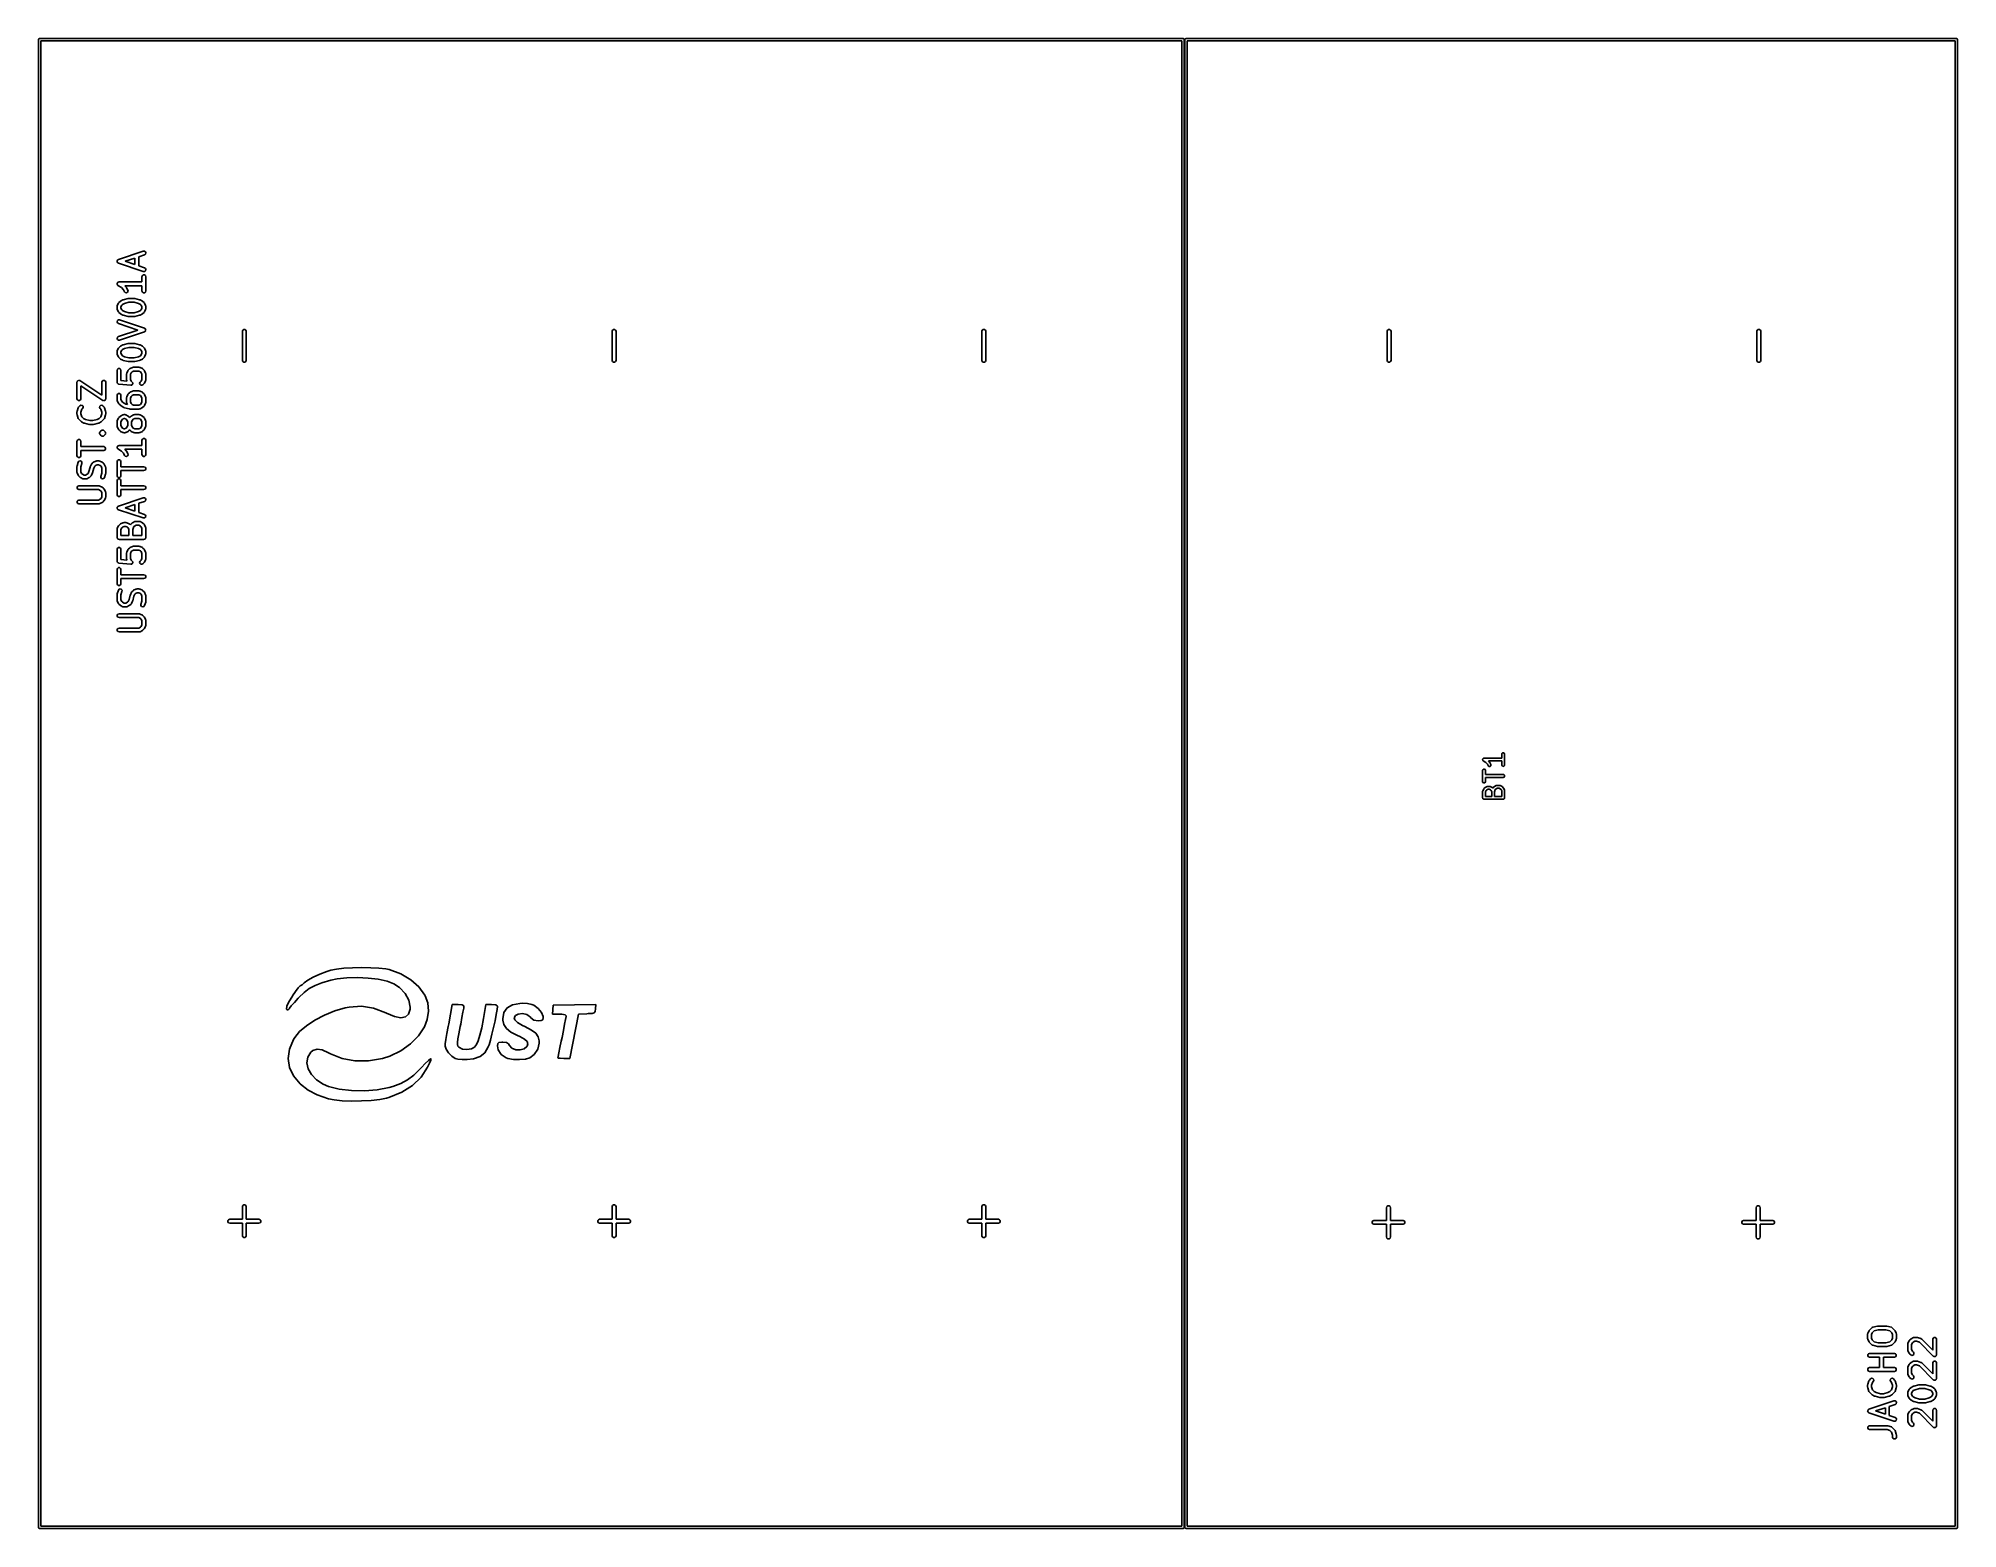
# Model space of a CAD drawing. Extents: x 0 to 3.94, y 0 to 3.07.
import ezdxf

# ---------------------------------------------------------------- set-up
doc = ezdxf.new("R2010")
doc.units = 0
doc.header["$MEASUREMENT"] = 0
doc.layers.add('BLACK', color=7, linetype='CONTINUOUS')

msp = doc.modelspace()

# ---------------------------------------------------------------- linework, layer by layer
at = {"layer": 'BLACK', "linetype": 'CONTINUOUS'}
for p, q in [((-0.0025, 3.065), (-0.0018, 3.0667)), ((-0.0025, 0.0059), (-0.0025, 3.065)), ((-0.0018, 3.0667), (0, 3.0675)), ((0, 3.0675), (2.35, 3.0675)), ((0.0025, 3.0625), (0.0025, 0.0084)), ((2.3475, 3.0625), (0.0025, 3.0625)), ((2.3475, 0.0084), (2.3475, 3.0625)), ((2.35, 3.0675), (2.3518, 3.0667)), ((2.3518, 3.0667), (2.3525, 3.065)), ((2.3525, 3.065), (2.3525, 0.0059)), ((2.3536, 3.065), (2.3543, 3.0667)), ((2.3536, 0.0059), (2.3536, 3.065)), ((2.3543, 3.0667), (2.3561, 3.0675)), ((2.3561, 3.0675), (3.9392, 3.0675)), ((2.3586, 3.0625), (2.3586, 0.0084)), ((3.9367, 3.0625), (2.3586, 3.0625)), ((3.9367, 0.0084), (3.9367, 3.0625)), ((3.9392, 3.0675), (3.9409, 3.0667)), ((3.9409, 3.0667), (3.9417, 3.065)), ((3.9417, 3.065), (3.9417, 0.0059)), ((0.1592, 2.6091), (0.1596, 2.6103)), ((0.1596, 2.608), (0.1592, 2.6091)), ((0.1592, 2.6091), (0.1592, 2.6091)), ((0.1592, 2.6091), (0.1592, 2.6091)), ((0.1596, 2.6103), (0.16, 2.6114)), ((0.16, 2.6068), (0.1596, 2.608)), ((0.16, 2.6115), (0.161, 2.6121)), ((0.16, 2.6114), (0.16, 2.6115)), ((0.16, 2.6114), (0.16, 2.6114)), ((0.161, 2.6061), (0.16, 2.6068)), ((0.16, 2.6068), (0.16, 2.6068)), ((0.16, 2.6068), (0.16, 2.6068)), ((0.161, 2.6121), (0.1619, 2.6128)), ((0.1619, 2.6054), (0.161, 2.6061)), ((0.1619, 2.6128), (0.2131, 2.6299)), ((0.2131, 2.5883), (0.1619, 2.6054)), ((0.1958, 2.6158), (0.1756, 2.6091)), ((0.1756, 2.6091), (0.1958, 2.6024)), ((0.1958, 2.6024), (0.1958, 2.6158)), ((0.2156, 2.6224), (0.2037, 2.6185)), ((0.2037, 2.6185), (0.2037, 2.5998)), ((0.2131, 2.6299), (0.2155, 2.6299)), ((0.2155, 2.6299), (0.2175, 2.6285)), ((0.2176, 2.6239), (0.2156, 2.6224)), ((0.2175, 2.6285), (0.2183, 2.6262)), ((0.2183, 2.6262), (0.2176, 2.6239)), ((0.1594, 2.564), (0.1601, 2.5649)), ((0.1594, 2.5639), (0.1594, 2.564)), ((0.1594, 2.5627), (0.1594, 2.5639)), ((0.1594, 2.5639), (0.1594, 2.5639)), ((0.1601, 2.5649), (0.1607, 2.5659)), ((0.1607, 2.5659), (0.1608, 2.5659)), ((0.1608, 2.5659), (0.1609, 2.566)), ((0.1609, 2.566), (0.1619, 2.5663)), ((0.1619, 2.5663), (0.163, 2.5667)), ((0.163, 2.5667), (0.1631, 2.5667)), ((0.1631, 2.5667), (0.1632, 2.5667)), ((0.1632, 2.5667), (0.2104, 2.5667)), ((0.2037, 2.5998), (0.2156, 2.5958)), ((0.2104, 2.5774), (0.2112, 2.5797)), ((0.2104, 2.5667), (0.2104, 2.5774)), ((0.2112, 2.5797), (0.2131, 2.5812)), ((0.2155, 2.5883), (0.2131, 2.5883)), ((0.2131, 2.5812), (0.2156, 2.5812)), ((0.2175, 2.5897), (0.2155, 2.5883)), ((0.2156, 2.5958), (0.2176, 2.5943)), ((0.2156, 2.5812), (0.2175, 2.5797)), ((0.2183, 2.592), (0.2175, 2.5897)), ((0.2175, 2.5797), (0.2183, 2.5774)), ((0.2176, 2.5943), (0.2183, 2.592)), ((0.2183, 2.5774), (0.2183, 2.5482)), ((0.1594, 2.5616), (0.1594, 2.5627)), ((0.1595, 2.5615), (0.1594, 2.5616)), ((0.1595, 2.5614), (0.1595, 2.5615)), ((0.1602, 2.5605), (0.1595, 2.5614)), ((0.1609, 2.5596), (0.1602, 2.5605)), ((0.161, 2.5595), (0.1609, 2.5596)), ((0.1609, 2.5596), (0.1609, 2.5596)), ((0.168, 2.5549), (0.161, 2.5595)), ((0.1628, 2.5242), (0.1653, 2.5266)), ((0.1653, 2.5266), (0.1658, 2.5269)), ((0.1658, 2.5269), (0.1663, 2.5273)), ((0.1663, 2.5273), (0.1712, 2.5298)), ((0.1721, 2.5507), (0.168, 2.5549)), ((0.1712, 2.5298), (0.1716, 2.5298)), ((0.1716, 2.5298), (0.172, 2.5301)), ((0.172, 2.5301), (0.1817, 2.5325)), ((0.1743, 2.5464), (0.1721, 2.5507)), ((0.176, 2.5447), (0.1743, 2.5464)), ((0.1832, 2.5248), (0.1743, 2.5225)), ((0.2104, 2.5589), (0.1751, 2.5589)), ((0.1751, 2.5589), (0.1781, 2.5558)), ((0.1784, 2.5443), (0.176, 2.5447)), ((0.1781, 2.5558), (0.1784, 2.5553)), ((0.1784, 2.5553), (0.1789, 2.5548)), ((0.1806, 2.5454), (0.1784, 2.5443)), ((0.1789, 2.5548), (0.1813, 2.5499)), ((0.1817, 2.5475), (0.1806, 2.5454)), ((0.1813, 2.5499), (0.1817, 2.5475)), ((0.1817, 2.5325), (0.1822, 2.5325)), ((0.1822, 2.5325), (0.1827, 2.5326)), ((0.1827, 2.5326), (0.1949, 2.5326)), ((0.1944, 2.5248), (0.1832, 2.5248)), ((0.2032, 2.5225), (0.1944, 2.5248)), ((0.1949, 2.5326), (0.1953, 2.5325)), ((0.1953, 2.5325), (0.1958, 2.5325)), ((0.1958, 2.5325), (0.2056, 2.5301)), ((0.2056, 2.5301), (0.2059, 2.5298)), ((0.2059, 2.5298), (0.2064, 2.5298)), ((0.2064, 2.5298), (0.2112, 2.5273)), ((0.2104, 2.5482), (0.2104, 2.5589)), ((0.2112, 2.5459), (0.2104, 2.5482)), ((0.2131, 2.5444), (0.2112, 2.5459)), ((0.2112, 2.5273), (0.2117, 2.5269)), ((0.2117, 2.5269), (0.2123, 2.5266)), ((0.2123, 2.5266), (0.2147, 2.5242)), ((0.2156, 2.5444), (0.2131, 2.5444)), ((0.2175, 2.5459), (0.2156, 2.5444)), ((0.2183, 2.5482), (0.2175, 2.5459)), ((0.1592, 2.5165), (0.1595, 2.5174)), ((0.1592, 2.5116), (0.1592, 2.5165)), ((0.1595, 2.5108), (0.1592, 2.5116)), ((0.1592, 2.4848), (0.16, 2.4872)), ((0.16, 2.4825), (0.1592, 2.4848)), ((0.1595, 2.5174), (0.1597, 2.5183)), ((0.1597, 2.5099), (0.1595, 2.5108)), ((0.1597, 2.5183), (0.1621, 2.5231)), ((0.1621, 2.505), (0.1597, 2.5099)), ((0.16, 2.4872), (0.162, 2.4886)), ((0.162, 2.4886), (0.1644, 2.4886)), ((0.1621, 2.5231), (0.1625, 2.5236)), ((0.1625, 2.5045), (0.1621, 2.505)), ((0.1625, 2.5236), (0.1628, 2.5242)), ((0.1628, 2.504), (0.1625, 2.5045)), ((0.1653, 2.5015), (0.1628, 2.504)), ((0.1644, 2.4886), (0.2156, 2.4715)), ((0.1658, 2.5012), (0.1653, 2.5015)), ((0.1663, 2.5008), (0.1658, 2.5012)), ((0.1712, 2.4983), (0.1663, 2.5008)), ((0.1688, 2.519), (0.1671, 2.5156)), ((0.1671, 2.5156), (0.1671, 2.5126)), ((0.1671, 2.5126), (0.1688, 2.5091)), ((0.1704, 2.5206), (0.1688, 2.519)), ((0.1688, 2.5091), (0.1704, 2.5076)), ((0.1743, 2.5225), (0.1704, 2.5206)), ((0.1704, 2.5076), (0.1743, 2.5056)), ((0.1716, 2.4983), (0.1712, 2.4983)), ((0.172, 2.4981), (0.1716, 2.4983)), ((0.1817, 2.4956), (0.172, 2.4981)), ((0.1743, 2.5056), (0.1832, 2.5034)), ((0.1822, 2.4956), (0.1817, 2.4956)), ((0.1827, 2.4955), (0.1822, 2.4956)), ((0.1949, 2.4955), (0.1827, 2.4955)), ((0.1832, 2.5034), (0.1944, 2.5034)), ((0.1944, 2.5034), (0.2032, 2.5056)), ((0.1953, 2.4956), (0.1949, 2.4955)), ((0.1958, 2.4956), (0.1953, 2.4956)), ((0.2056, 2.4981), (0.1958, 2.4956)), ((0.2071, 2.5206), (0.2032, 2.5225)), ((0.2032, 2.5056), (0.2071, 2.5076)), ((0.2059, 2.4983), (0.2056, 2.4981)), ((0.2064, 2.4983), (0.2059, 2.4983)), ((0.2112, 2.5008), (0.2064, 2.4983)), ((0.2087, 2.519), (0.2071, 2.5206)), ((0.2071, 2.5076), (0.2087, 2.5091)), ((0.2104, 2.5156), (0.2087, 2.519)), ((0.2087, 2.5091), (0.2104, 2.5126)), ((0.2104, 2.5126), (0.2104, 2.5156)), ((0.2117, 2.5012), (0.2112, 2.5008)), ((0.2123, 2.5015), (0.2117, 2.5012)), ((0.2147, 2.504), (0.2123, 2.5015)), ((0.2147, 2.5242), (0.215, 2.5236)), ((0.215, 2.5045), (0.2147, 2.504)), ((0.215, 2.5236), (0.2154, 2.5231)), ((0.2154, 2.505), (0.215, 2.5045)), ((0.2154, 2.5231), (0.2179, 2.5183)), ((0.2179, 2.5099), (0.2154, 2.505)), ((0.2179, 2.5183), (0.218, 2.5174)), ((0.218, 2.5108), (0.2179, 2.5099)), ((0.218, 2.5174), (0.2183, 2.5165)), ((0.2183, 2.5116), (0.218, 2.5108)), ((0.2183, 2.5165), (0.2183, 2.5116)), ((0.1592, 2.4507), (0.16, 2.453)), ((0.16, 2.4484), (0.1592, 2.4507)), ((0.1619, 2.4811), (0.16, 2.4825)), ((0.16, 2.453), (0.1619, 2.4544)), ((0.162, 2.4469), (0.16, 2.4484)), ((0.2019, 2.4678), (0.1619, 2.4811)), ((0.1619, 2.4544), (0.2019, 2.4678)), ((0.1644, 2.447), (0.162, 2.4469)), ((0.2156, 2.464), (0.1644, 2.447)), ((0.2156, 2.4715), (0.2166, 2.4708)), ((0.2166, 2.4647), (0.2156, 2.464)), ((0.2166, 2.4708), (0.2175, 2.4701)), ((0.2175, 2.4654), (0.2166, 2.4647)), ((0.2175, 2.4701), (0.2175, 2.4701)), ((0.2175, 2.4701), (0.2176, 2.47)), ((0.2176, 2.4655), (0.2175, 2.4654)), ((0.2175, 2.4654), (0.2175, 2.4654)), ((0.2176, 2.47), (0.2179, 2.4689)), ((0.2179, 2.4666), (0.2176, 2.4655)), ((0.2179, 2.4689), (0.2183, 2.4678)), ((0.2183, 2.4677), (0.2179, 2.4666)), ((0.2183, 2.4678), (0.2183, 2.4678)), ((0.2183, 2.4678), (0.2183, 2.4677)), ((0.4168, 2.4654), (0.4176, 2.4677)), ((0.4168, 2.4054), (0.4168, 2.4654)), ((0.4176, 2.4677), (0.4196, 2.4692)), ((0.4196, 2.4692), (0.422, 2.4692)), ((0.422, 2.4692), (0.424, 2.4677)), ((0.424, 2.4677), (0.4247, 2.4654)), ((0.4247, 2.4654), (0.4247, 2.4054)), ((1.1767, 2.4654), (1.1774, 2.4677)), ((1.1767, 2.4054), (1.1767, 2.4654)), ((1.1774, 2.4677), (1.1794, 2.4692)), ((1.1794, 2.4692), (1.1818, 2.4692)), ((1.1818, 2.4692), (1.1838, 2.4677)), ((1.1838, 2.4677), (1.1846, 2.4654)), ((1.1846, 2.4654), (1.1846, 2.4054)), ((1.9365, 2.4654), (1.9373, 2.4677)), ((1.9365, 2.4054), (1.9365, 2.4654)), ((1.9373, 2.4677), (1.9392, 2.4692)), ((1.9392, 2.4692), (1.9417, 2.4692)), ((1.9417, 2.4692), (1.9437, 2.4677)), ((1.9437, 2.4677), (1.9444, 2.4654)), ((1.9444, 2.4654), (1.9444, 2.4054)), ((2.7694, 2.4654), (2.7702, 2.4677)), ((2.7694, 2.4054), (2.7694, 2.4654)), ((2.7702, 2.4677), (2.7721, 2.4692)), ((2.7721, 2.4692), (2.7746, 2.4692)), ((2.7746, 2.4692), (2.7765, 2.4677)), ((2.7765, 2.4677), (2.7773, 2.4654)), ((2.7773, 2.4654), (2.7773, 2.4054)), ((3.5293, 2.4654), (3.53, 2.4677)), ((3.5293, 2.4054), (3.5293, 2.4654)), ((3.53, 2.4677), (3.532, 2.4692)), ((3.532, 2.4692), (3.5344, 2.4692)), ((3.5344, 2.4692), (3.5364, 2.4677)), ((3.5364, 2.4677), (3.5371, 2.4654)), ((3.5371, 2.4654), (3.5371, 2.4054)), ((0.1592, 2.4239), (0.1595, 2.4247)), ((0.1592, 2.419), (0.1592, 2.4239)), ((0.1595, 2.4181), (0.1592, 2.419)), ((0.1595, 2.4247), (0.1597, 2.4256)), ((0.1597, 2.4173), (0.1595, 2.4181)), ((0.1597, 2.4256), (0.1621, 2.4305)), ((0.1621, 2.4124), (0.1597, 2.4173)), ((0.1621, 2.4305), (0.1625, 2.431)), ((0.1625, 2.4119), (0.1621, 2.4124)), ((0.1625, 2.431), (0.1628, 2.4315)), ((0.1628, 2.4114), (0.1625, 2.4119)), ((0.1628, 2.4315), (0.1653, 2.434)), ((0.1653, 2.4089), (0.1628, 2.4114)), ((0.1653, 2.434), (0.1658, 2.4343)), ((0.1658, 2.4086), (0.1653, 2.4089)), ((0.1658, 2.4343), (0.1663, 2.4347)), ((0.1663, 2.4082), (0.1658, 2.4086)), ((0.1663, 2.4347), (0.1712, 2.4371)), ((0.1712, 2.4057), (0.1663, 2.4082)), ((0.1688, 2.4264), (0.1671, 2.423)), ((0.1671, 2.423), (0.1671, 2.4199)), ((0.1671, 2.4199), (0.1688, 2.4165)), ((0.1704, 2.428), (0.1688, 2.4264)), ((0.1688, 2.4165), (0.1704, 2.4149)), ((0.1743, 2.4299), (0.1704, 2.428)), ((0.1704, 2.4149), (0.1743, 2.413)), ((0.1712, 2.4371), (0.1716, 2.4372)), ((0.1716, 2.4372), (0.172, 2.4375)), ((0.172, 2.4375), (0.1817, 2.4399)), ((0.1832, 2.4321), (0.1743, 2.4299)), ((0.1743, 2.413), (0.1832, 2.4108)), ((0.1817, 2.4399), (0.1822, 2.4398)), ((0.1822, 2.4398), (0.1827, 2.44)), ((0.1827, 2.44), (0.1949, 2.44)), ((0.1944, 2.4321), (0.1832, 2.4321)), ((0.1832, 2.4108), (0.1944, 2.4108)), ((0.2032, 2.4299), (0.1944, 2.4321)), ((0.1944, 2.4108), (0.2032, 2.413)), ((0.1949, 2.44), (0.1953, 2.4398)), ((0.1953, 2.4398), (0.1958, 2.4399)), ((0.1958, 2.4399), (0.2056, 2.4375)), ((0.2071, 2.428), (0.2032, 2.4299)), ((0.2032, 2.413), (0.2071, 2.4149)), ((0.2056, 2.4375), (0.2059, 2.4372)), ((0.2059, 2.4372), (0.2064, 2.4371)), ((0.2064, 2.4371), (0.2112, 2.4347)), ((0.2112, 2.4082), (0.2064, 2.4057)), ((0.2087, 2.4264), (0.2071, 2.428)), ((0.2071, 2.4149), (0.2087, 2.4165)), ((0.2104, 2.423), (0.2087, 2.4264)), ((0.2087, 2.4165), (0.2104, 2.4199)), ((0.2104, 2.4199), (0.2104, 2.423)), ((0.2112, 2.4347), (0.2117, 2.4343)), ((0.2117, 2.4086), (0.2112, 2.4082)), ((0.2117, 2.4343), (0.2123, 2.434)), ((0.2123, 2.4089), (0.2117, 2.4086)), ((0.2123, 2.434), (0.2147, 2.4315)), ((0.2147, 2.4114), (0.2123, 2.4089)), ((0.2147, 2.4315), (0.215, 2.431)), ((0.215, 2.4119), (0.2147, 2.4114)), ((0.215, 2.431), (0.2154, 2.4305)), ((0.2154, 2.4124), (0.215, 2.4119)), ((0.2154, 2.4305), (0.2179, 2.4256)), ((0.2179, 2.4173), (0.2154, 2.4124)), ((0.2179, 2.4256), (0.218, 2.4247)), ((0.218, 2.4181), (0.2179, 2.4173)), ((0.218, 2.4247), (0.2183, 2.4239)), ((0.2183, 2.419), (0.218, 2.4181)), ((0.2183, 2.4239), (0.2183, 2.419)), ((0.1592, 2.3849), (0.16, 2.3872)), ((0.1592, 2.3605), (0.1592, 2.3849)), ((0.16, 2.3872), (0.162, 2.3886)), ((0.162, 2.3886), (0.1644, 2.3886)), ((0.1644, 2.3886), (0.1664, 2.3872)), ((0.1664, 2.3872), (0.1671, 2.3849)), ((0.1671, 2.3849), (0.1671, 2.3641)), ((0.1716, 2.4057), (0.1712, 2.4057)), ((0.172, 2.4054), (0.1716, 2.4057)), ((0.1817, 2.403), (0.172, 2.4054)), ((0.1787, 2.3776), (0.179, 2.3784)), ((0.1787, 2.3654), (0.1787, 2.3776)), ((0.179, 2.3784), (0.1791, 2.3793)), ((0.1791, 2.3793), (0.1816, 2.3842)), ((0.1816, 2.3842), (0.182, 2.3847)), ((0.1822, 2.403), (0.1817, 2.403)), ((0.182, 2.3847), (0.1823, 2.3852)), ((0.1827, 2.4029), (0.1822, 2.403)), ((0.1823, 2.3852), (0.1848, 2.3877)), ((0.1949, 2.4029), (0.1827, 2.4029)), ((0.1848, 2.3877), (0.1853, 2.388)), ((0.1853, 2.388), (0.1858, 2.3884)), ((0.1858, 2.3884), (0.1907, 2.3908)), ((0.1883, 2.3801), (0.1866, 2.3767)), ((0.1866, 2.3767), (0.1866, 2.3663)), ((0.1899, 2.3817), (0.1883, 2.3801)), ((0.1933, 2.3834), (0.1899, 2.3817)), ((0.1907, 2.3908), (0.1916, 2.391)), ((0.1916, 2.391), (0.1924, 2.3913)), ((0.1924, 2.3913), (0.2046, 2.3913)), ((0.2037, 2.3834), (0.1933, 2.3834)), ((0.1953, 2.403), (0.1949, 2.4029)), ((0.1958, 2.403), (0.1953, 2.403)), ((0.2056, 2.4054), (0.1958, 2.403)), ((0.2071, 2.3817), (0.2037, 2.3834)), ((0.2046, 2.3913), (0.2055, 2.391)), ((0.2055, 2.391), (0.2064, 2.3908)), ((0.2059, 2.4057), (0.2056, 2.4054)), ((0.2064, 2.4057), (0.2059, 2.4057)), ((0.2064, 2.3908), (0.2112, 2.3884)), ((0.2087, 2.3801), (0.2071, 2.3817)), ((0.2104, 2.3767), (0.2087, 2.3801)), ((0.2104, 2.3663), (0.2104, 2.3767)), ((0.2112, 2.3884), (0.2117, 2.388)), ((0.2117, 2.388), (0.2123, 2.3877)), ((0.2123, 2.3877), (0.2147, 2.3852)), ((0.2147, 2.3852), (0.215, 2.3847)), ((0.215, 2.3847), (0.2154, 2.3842)), ((0.2154, 2.3842), (0.2179, 2.3793)), ((0.2179, 2.3793), (0.218, 2.3784)), ((0.218, 2.3784), (0.2183, 2.3776)), ((0.2183, 2.3776), (0.2183, 2.3654)), ((0.4176, 2.4031), (0.4168, 2.4054)), ((0.4196, 2.4017), (0.4176, 2.4031)), ((0.422, 2.4017), (0.4196, 2.4017)), ((0.424, 2.4031), (0.422, 2.4017)), ((0.4247, 2.4054), (0.424, 2.4031)), ((1.1774, 2.4031), (1.1767, 2.4054)), ((1.1794, 2.4017), (1.1774, 2.4031)), ((1.1818, 2.4017), (1.1794, 2.4017)), ((1.1838, 2.4031), (1.1818, 2.4017)), ((1.1846, 2.4054), (1.1838, 2.4031)), ((1.9373, 2.4031), (1.9365, 2.4054)), ((1.9392, 2.4017), (1.9373, 2.4031)), ((1.9417, 2.4017), (1.9392, 2.4017)), ((1.9437, 2.4031), (1.9417, 2.4017)), ((1.9444, 2.4054), (1.9437, 2.4031)), ((2.7702, 2.4031), (2.7694, 2.4054)), ((2.7721, 2.4017), (2.7702, 2.4031)), ((2.7746, 2.4017), (2.7721, 2.4017)), ((2.7765, 2.4031), (2.7746, 2.4017)), ((2.7773, 2.4054), (2.7765, 2.4031)), ((3.53, 2.4031), (3.5293, 2.4054)), ((3.532, 2.4017), (3.53, 2.4031)), ((3.5344, 2.4017), (3.532, 2.4017)), ((3.5364, 2.4031), (3.5344, 2.4017)), ((3.5371, 2.4054), (3.5364, 2.4031)), ((0.0768, 2.3605), (0.077, 2.361)), ((0.0768, 2.3264), (0.0768, 2.3605)), ((0.077, 2.3616), (0.0774, 2.3622)), ((0.077, 2.361), (0.077, 2.3616)), ((0.0774, 2.3622), (0.0776, 2.3628)), ((0.0776, 2.3628), (0.078, 2.3632)), ((0.078, 2.3632), (0.0783, 2.3636)), ((0.0783, 2.3636), (0.079, 2.3638)), ((0.079, 2.3638), (0.0796, 2.3643)), ((0.0796, 2.3643), (0.0801, 2.3643)), ((0.0801, 2.3643), (0.0806, 2.3645)), ((0.0806, 2.3645), (0.0813, 2.3643)), ((0.0813, 2.3643), (0.082, 2.3643)), ((0.082, 2.3643), (0.0824, 2.3639)), ((0.0824, 2.3639), (0.083, 2.3638)), ((0.083, 2.3638), (0.128, 2.3338)), ((0.1298, 2.3231), (0.0847, 2.3532)), ((0.0847, 2.3532), (0.0847, 2.3264)), ((0.128, 2.3605), (0.1288, 2.3628)), ((0.128, 2.3338), (0.128, 2.3605)), ((0.1288, 2.3628), (0.1307, 2.3643)), ((0.1307, 2.3643), (0.1332, 2.3643)), ((0.1332, 2.3643), (0.1351, 2.3628)), ((0.1351, 2.3628), (0.1359, 2.3605)), ((0.1359, 2.3605), (0.1359, 2.3264)), ((0.1594, 2.3601), (0.1592, 2.3605)), ((0.1592, 2.3337), (0.16, 2.336)), ((0.1592, 2.324), (0.1592, 2.3337)), ((0.1593, 2.3597), (0.1594, 2.3601)), ((0.1597, 2.359), (0.1593, 2.3597)), ((0.16, 2.3582), (0.1597, 2.359)), ((0.1603, 2.358), (0.16, 2.3582)), ((0.16, 2.336), (0.162, 2.3375)), ((0.1606, 2.3576), (0.1603, 2.358)), ((0.1613, 2.3573), (0.1606, 2.3576)), ((0.162, 2.3568), (0.1613, 2.3573)), ((0.1624, 2.3568), (0.162, 2.3568)), ((0.162, 2.3375), (0.1644, 2.3375)), ((0.1628, 2.3566), (0.1624, 2.3568)), ((0.1872, 2.3542), (0.1628, 2.3566)), ((0.1644, 2.3375), (0.1664, 2.336)), ((0.1664, 2.336), (0.1671, 2.3337)), ((0.1671, 2.3641), (0.1795, 2.3628)), ((0.1671, 2.3337), (0.1671, 2.3249)), ((0.179, 2.3645), (0.1787, 2.3654)), ((0.1787, 2.3288), (0.179, 2.3297)), ((0.1787, 2.3191), (0.1787, 2.3288)), ((0.1791, 2.3636), (0.179, 2.3645)), ((0.179, 2.3297), (0.1791, 2.3306)), ((0.1795, 2.3628), (0.1791, 2.3636)), ((0.1791, 2.3306), (0.1816, 2.3355)), ((0.1816, 2.3355), (0.182, 2.3359)), ((0.182, 2.3359), (0.1823, 2.3365)), ((0.1823, 2.3365), (0.1848, 2.3389)), ((0.1848, 2.3389), (0.1853, 2.3392)), ((0.1853, 2.3392), (0.1858, 2.3397)), ((0.1858, 2.3397), (0.1907, 2.3421)), ((0.1866, 2.3663), (0.1883, 2.3628)), ((0.1883, 2.3314), (0.1866, 2.3279)), ((0.1866, 2.3279), (0.1866, 2.32)), ((0.1882, 2.3544), (0.1872, 2.3542)), ((0.1893, 2.3546), (0.1882, 2.3544)), ((0.1883, 2.3628), (0.1903, 2.3609)), ((0.1899, 2.3329), (0.1883, 2.3314)), ((0.1894, 2.3546), (0.1893, 2.3546)), ((0.1895, 2.3547), (0.1894, 2.3546)), ((0.1903, 2.3555), (0.1895, 2.3547)), ((0.1933, 2.3346), (0.1899, 2.3329)), ((0.1903, 2.3609), (0.1908, 2.3599)), ((0.1911, 2.3563), (0.1903, 2.3555)), ((0.1907, 2.3421), (0.1916, 2.3422)), ((0.1908, 2.3599), (0.1914, 2.3589)), ((0.1913, 2.3576), (0.1911, 2.3565)), ((0.1911, 2.3565), (0.1911, 2.3564)), ((0.1911, 2.3564), (0.1911, 2.3563)), ((0.1914, 2.3587), (0.1913, 2.3576)), ((0.1914, 2.3589), (0.1914, 2.3588)), ((0.1914, 2.3588), (0.1914, 2.3587)), ((0.1916, 2.3422), (0.1924, 2.3425)), ((0.1924, 2.3425), (0.2046, 2.3425)), ((0.2037, 2.3346), (0.1933, 2.3346)), ((0.2071, 2.3329), (0.2037, 2.3346)), ((0.2046, 2.3425), (0.2055, 2.3422)), ((0.2055, 2.3422), (0.2064, 2.3421)), ((0.2056, 2.3587), (0.2067, 2.3609)), ((0.206, 2.3563), (0.2056, 2.3587)), ((0.2077, 2.3546), (0.206, 2.3563)), ((0.2064, 2.3421), (0.2112, 2.3397)), ((0.2067, 2.3609), (0.2087, 2.3628)), ((0.2087, 2.3314), (0.2071, 2.3329)), ((0.2101, 2.3542), (0.2077, 2.3546)), ((0.2087, 2.3628), (0.2104, 2.3663)), ((0.2104, 2.3279), (0.2087, 2.3314)), ((0.2123, 2.3553), (0.2101, 2.3542)), ((0.2104, 2.32), (0.2104, 2.3279)), ((0.2112, 2.3397), (0.2117, 2.3392)), ((0.2117, 2.3392), (0.2123, 2.3389)), ((0.2147, 2.3577), (0.2123, 2.3553)), ((0.2123, 2.3389), (0.2147, 2.3365)), ((0.215, 2.3583), (0.2147, 2.3577)), ((0.2147, 2.3365), (0.215, 2.3359)), ((0.2154, 2.3588), (0.215, 2.3583)), ((0.215, 2.3359), (0.2154, 2.3355)), ((0.2179, 2.3636), (0.2154, 2.3588)), ((0.2154, 2.3355), (0.2179, 2.3306)), ((0.218, 2.3645), (0.2179, 2.3636)), ((0.2179, 2.3306), (0.218, 2.3297)), ((0.2183, 2.3654), (0.218, 2.3645)), ((0.218, 2.3297), (0.2183, 2.3288)), ((0.2183, 2.3288), (0.2183, 2.3191)), ((0.0776, 2.3241), (0.0768, 2.3264)), ((0.0768, 2.2996), (0.077, 2.3002)), ((0.0768, 2.2947), (0.0768, 2.2996)), ((0.077, 2.2941), (0.0768, 2.2947)), ((0.077, 2.3008), (0.0795, 2.3081)), ((0.077, 2.3002), (0.077, 2.3008)), ((0.077, 2.2935), (0.077, 2.2941)), ((0.0795, 2.2862), (0.077, 2.2935)), ((0.0796, 2.3226), (0.0776, 2.3241)), ((0.0795, 2.3081), (0.08, 2.3089)), ((0.082, 2.3226), (0.0796, 2.3226)), ((0.08, 2.3089), (0.0804, 2.3097)), ((0.0804, 2.3097), (0.0829, 2.3121)), ((0.084, 2.3241), (0.082, 2.3226)), ((0.0829, 2.3121), (0.085, 2.3132)), ((0.0847, 2.3264), (0.084, 2.3241)), ((0.0866, 2.3048), (0.0847, 2.299)), ((0.0847, 2.299), (0.0847, 2.2954)), ((0.0847, 2.2954), (0.0866, 2.2895)), ((0.085, 2.3132), (0.0874, 2.3128)), ((0.0884, 2.3066), (0.0866, 2.3048)), ((0.0866, 2.2895), (0.0904, 2.2858)), ((0.0874, 2.3128), (0.0892, 2.3111)), ((0.0895, 2.3087), (0.0884, 2.3066)), ((0.0892, 2.3111), (0.0895, 2.3087)), ((0.1223, 2.2858), (0.1261, 2.2895)), ((0.1232, 2.3087), (0.1236, 2.3111)), ((0.1243, 2.3066), (0.1232, 2.3087)), ((0.1236, 2.3111), (0.1253, 2.3128)), ((0.1261, 2.3048), (0.1243, 2.3066)), ((0.1253, 2.3128), (0.1277, 2.3132)), ((0.128, 2.299), (0.1261, 2.3048)), ((0.1261, 2.2895), (0.128, 2.2954)), ((0.1277, 2.3132), (0.1299, 2.3121)), ((0.128, 2.2954), (0.128, 2.299)), ((0.1303, 2.323), (0.1298, 2.3231)), ((0.1299, 2.3121), (0.1323, 2.3097)), ((0.1307, 2.3226), (0.1303, 2.323)), ((0.1314, 2.3226), (0.1307, 2.3226)), ((0.1321, 2.3225), (0.1314, 2.3226)), ((0.1326, 2.3226), (0.1321, 2.3225)), ((0.1323, 2.3097), (0.1327, 2.3089)), ((0.1332, 2.3226), (0.1326, 2.3226)), ((0.1327, 2.3089), (0.1333, 2.3081)), ((0.1337, 2.3231), (0.1332, 2.3226)), ((0.1333, 2.3081), (0.1357, 2.3008)), ((0.1357, 2.2935), (0.1333, 2.2862)), ((0.1344, 2.3233), (0.1337, 2.3231)), ((0.1347, 2.3238), (0.1344, 2.3233)), ((0.1351, 2.3241), (0.1347, 2.3238)), ((0.1354, 2.3247), (0.1351, 2.3241)), ((0.1357, 2.3253), (0.1354, 2.3247)), ((0.1359, 2.3264), (0.1357, 2.3259)), ((0.1357, 2.3259), (0.1357, 2.3253)), ((0.1357, 2.3008), (0.1357, 2.3002)), ((0.1357, 2.3002), (0.1359, 2.2996)), ((0.1359, 2.2947), (0.1357, 2.2941)), ((0.1357, 2.2941), (0.1357, 2.2935)), ((0.1359, 2.2996), (0.1359, 2.2947)), ((0.1595, 2.3231), (0.1592, 2.324)), ((0.1597, 2.3222), (0.1595, 2.3231)), ((0.1621, 2.3173), (0.1597, 2.3222)), ((0.1625, 2.3169), (0.1621, 2.3173)), ((0.1628, 2.3163), (0.1625, 2.3169)), ((0.1625, 2.2872), (0.1628, 2.2877)), ((0.1653, 2.3139), (0.1628, 2.3163)), ((0.1628, 2.2877), (0.1653, 2.2902)), ((0.1656, 2.3137), (0.1653, 2.3139)), ((0.1653, 2.2902), (0.1658, 2.2905)), ((0.1659, 2.3134), (0.1656, 2.3137)), ((0.1658, 2.2905), (0.1663, 2.2909)), ((0.1732, 2.3085), (0.1659, 2.3134)), ((0.1663, 2.2909), (0.1712, 2.2934)), ((0.1671, 2.3249), (0.1688, 2.3214)), ((0.1688, 2.3214), (0.1706, 2.3197)), ((0.1706, 2.3197), (0.177, 2.3154)), ((0.1712, 2.2934), (0.1721, 2.2935)), ((0.1721, 2.2935), (0.1729, 2.2938)), ((0.1729, 2.2938), (0.1754, 2.2938)), ((0.1738, 2.3083), (0.1732, 2.3085)), ((0.1744, 2.3079), (0.1738, 2.3083)), ((0.1842, 2.3055), (0.1744, 2.3079)), ((0.1754, 2.2938), (0.1762, 2.2935)), ((0.1762, 2.2935), (0.1771, 2.2934)), ((0.177, 2.3154), (0.1805, 2.3145)), ((0.1771, 2.2934), (0.182, 2.2909)), ((0.179, 2.3182), (0.1787, 2.3191)), ((0.1791, 2.3173), (0.179, 2.3182)), ((0.1805, 2.3145), (0.1791, 2.3173)), ((0.182, 2.2909), (0.1824, 2.2905)), ((0.1824, 2.2905), (0.183, 2.2902)), ((0.183, 2.2902), (0.1851, 2.2881)), ((0.1846, 2.3056), (0.1842, 2.3055)), ((0.1851, 2.3054), (0.1846, 2.3056)), ((0.2046, 2.3054), (0.1851, 2.3054)), ((0.1851, 2.2881), (0.1872, 2.2902)), ((0.1866, 2.32), (0.1883, 2.3165)), ((0.1872, 2.2902), (0.1878, 2.2905)), ((0.1878, 2.2905), (0.1882, 2.2909)), ((0.1882, 2.2909), (0.1931, 2.2934)), ((0.1883, 2.3165), (0.1899, 2.315)), ((0.1899, 2.315), (0.1933, 2.3133)), ((0.1931, 2.2934), (0.194, 2.2935)), ((0.1933, 2.3133), (0.2037, 2.3133)), ((0.194, 2.2935), (0.1949, 2.2938)), ((0.1949, 2.2938), (0.2046, 2.2938)), ((0.2037, 2.3133), (0.2071, 2.315)), ((0.2055, 2.3057), (0.2046, 2.3054)), ((0.2046, 2.2938), (0.2055, 2.2935)), ((0.2064, 2.3058), (0.2055, 2.3057)), ((0.2055, 2.2935), (0.2064, 2.2934)), ((0.2112, 2.3083), (0.2064, 2.3058)), ((0.2064, 2.2934), (0.2112, 2.2909)), ((0.2071, 2.315), (0.2087, 2.3165)), ((0.2087, 2.3165), (0.2104, 2.32)), ((0.2117, 2.3087), (0.2112, 2.3083)), ((0.2112, 2.2909), (0.2117, 2.2905)), ((0.2123, 2.309), (0.2117, 2.3087)), ((0.2117, 2.2905), (0.2123, 2.2902)), ((0.2147, 2.3114), (0.2123, 2.309)), ((0.2123, 2.2902), (0.2147, 2.2877)), ((0.215, 2.312), (0.2147, 2.3114)), ((0.2147, 2.2877), (0.215, 2.2872)), ((0.2154, 2.3125), (0.215, 2.312)), ((0.2179, 2.3173), (0.2154, 2.3125)), ((0.218, 2.3182), (0.2179, 2.3173)), ((0.2183, 2.3191), (0.218, 2.3182)), ((0.08, 2.2854), (0.0795, 2.2862)), ((0.0804, 2.2846), (0.08, 2.2854)), ((0.0853, 2.2797), (0.0804, 2.2846)), ((0.0859, 2.2795), (0.0853, 2.2797)), ((0.0863, 2.279), (0.0859, 2.2795)), ((0.0912, 2.2766), (0.0863, 2.279)), ((0.0904, 2.2858), (0.0943, 2.2838)), ((0.0916, 2.2765), (0.0912, 2.2766)), ((0.092, 2.2763), (0.0916, 2.2765)), ((0.1018, 2.2738), (0.092, 2.2763)), ((0.0943, 2.2838), (0.1032, 2.2816)), ((0.1022, 2.2739), (0.1018, 2.2738)), ((0.1027, 2.2737), (0.1022, 2.2739)), ((0.11, 2.2737), (0.1027, 2.2737)), ((0.1032, 2.2816), (0.1095, 2.2816)), ((0.1095, 2.2816), (0.1184, 2.2838)), ((0.1105, 2.2739), (0.11, 2.2737)), ((0.111, 2.2738), (0.1105, 2.2739)), ((0.1207, 2.2763), (0.111, 2.2738)), ((0.1184, 2.2838), (0.1223, 2.2858)), ((0.1211, 2.2765), (0.1207, 2.2763)), ((0.1215, 2.2766), (0.1211, 2.2765)), ((0.1264, 2.279), (0.1215, 2.2766)), ((0.1232, 2.2563), (0.1233, 2.2566)), ((0.1233, 2.2557), (0.1232, 2.2563)), ((0.1232, 2.2551), (0.1233, 2.2557)), ((0.1233, 2.2548), (0.1232, 2.2551)), ((0.1233, 2.2569), (0.1235, 2.2572)), ((0.1233, 2.2566), (0.1233, 2.2569)), ((0.1233, 2.2545), (0.1233, 2.2548)), ((0.1235, 2.2542), (0.1233, 2.2545)), ((0.1235, 2.2572), (0.1236, 2.2575)), ((0.1236, 2.2539), (0.1235, 2.2542)), ((0.1236, 2.2575), (0.124, 2.2579)), ((0.124, 2.2535), (0.1236, 2.2539)), ((0.124, 2.2579), (0.1243, 2.2585)), ((0.1243, 2.2529), (0.124, 2.2535)), ((0.1243, 2.2585), (0.1267, 2.2609)), ((0.1267, 2.2505), (0.1243, 2.2529)), ((0.1269, 2.2795), (0.1264, 2.279)), ((0.1267, 2.2609), (0.1273, 2.2612)), ((0.1273, 2.2502), (0.1267, 2.2505)), ((0.1274, 2.2797), (0.1269, 2.2795)), ((0.1273, 2.2612), (0.1277, 2.2617)), ((0.1277, 2.2498), (0.1273, 2.2502)), ((0.1323, 2.2846), (0.1274, 2.2797)), ((0.1277, 2.2617), (0.1283, 2.2618)), ((0.1283, 2.2497), (0.1277, 2.2498)), ((0.1283, 2.2618), (0.1289, 2.262)), ((0.1289, 2.2494), (0.1283, 2.2497)), ((0.1289, 2.262), (0.1295, 2.2619)), ((0.1295, 2.2495), (0.1289, 2.2494)), ((0.1295, 2.2619), (0.1301, 2.262)), ((0.1301, 2.2494), (0.1295, 2.2495)), ((0.1301, 2.262), (0.1307, 2.2618)), ((0.1307, 2.2497), (0.1301, 2.2494)), ((0.1307, 2.2618), (0.1313, 2.2617)), ((0.1313, 2.2498), (0.1307, 2.2497)), ((0.1313, 2.2617), (0.1317, 2.2612)), ((0.1317, 2.2502), (0.1313, 2.2498)), ((0.1317, 2.2612), (0.1323, 2.2609)), ((0.1323, 2.2505), (0.1317, 2.2502)), ((0.1327, 2.2854), (0.1323, 2.2846)), ((0.1323, 2.2609), (0.1347, 2.2585)), ((0.1347, 2.2529), (0.1323, 2.2505)), ((0.1333, 2.2862), (0.1327, 2.2854)), ((0.1347, 2.2585), (0.135, 2.2579)), ((0.135, 2.2535), (0.1347, 2.2529)), ((0.135, 2.2579), (0.1355, 2.2575)), ((0.1355, 2.2539), (0.135, 2.2535)), ((0.1355, 2.2575), (0.1355, 2.2572)), ((0.1355, 2.2572), (0.1357, 2.2569)), ((0.1357, 2.2545), (0.1355, 2.2542)), ((0.1355, 2.2542), (0.1355, 2.2539)), ((0.1357, 2.2569), (0.1357, 2.2566)), ((0.1357, 2.2566), (0.1358, 2.2563)), ((0.1358, 2.2563), (0.1357, 2.2557)), ((0.1357, 2.2557), (0.1358, 2.2551)), ((0.1358, 2.2551), (0.1357, 2.2548)), ((0.1357, 2.2548), (0.1357, 2.2545)), ((0.1592, 2.2801), (0.1595, 2.2809)), ((0.1592, 2.2703), (0.1592, 2.2801)), ((0.1595, 2.2695), (0.1592, 2.2703)), ((0.1595, 2.2809), (0.1597, 2.2818)), ((0.1597, 2.2686), (0.1595, 2.2695)), ((0.1597, 2.2818), (0.1621, 2.2867)), ((0.1621, 2.2637), (0.1597, 2.2686)), ((0.1621, 2.2867), (0.1625, 2.2872)), ((0.1625, 2.2633), (0.1621, 2.2637)), ((0.1628, 2.2627), (0.1625, 2.2633)), ((0.1653, 2.2602), (0.1628, 2.2627)), ((0.1658, 2.2599), (0.1653, 2.2602)), ((0.1663, 2.2595), (0.1658, 2.2599)), ((0.1712, 2.2571), (0.1663, 2.2595)), ((0.1688, 2.2826), (0.1671, 2.2792)), ((0.1671, 2.2792), (0.1671, 2.2713)), ((0.1671, 2.2713), (0.1688, 2.2678)), ((0.1704, 2.2842), (0.1688, 2.2826)), ((0.1688, 2.2678), (0.1704, 2.2663)), ((0.1739, 2.2859), (0.1704, 2.2842)), ((0.1704, 2.2663), (0.1739, 2.2645)), ((0.1721, 2.2569), (0.1712, 2.2571)), ((0.1729, 2.2567), (0.1721, 2.2569)), ((0.1754, 2.2567), (0.1729, 2.2567)), ((0.1744, 2.2859), (0.1739, 2.2859)), ((0.1739, 2.2645), (0.1744, 2.2645)), ((0.1779, 2.2842), (0.1744, 2.2859)), ((0.1744, 2.2645), (0.1779, 2.2663)), ((0.1762, 2.2569), (0.1754, 2.2567)), ((0.1771, 2.2571), (0.1762, 2.2569)), ((0.182, 2.2595), (0.1771, 2.2571)), ((0.1794, 2.2826), (0.1779, 2.2842)), ((0.1779, 2.2663), (0.1794, 2.2678)), ((0.1812, 2.2792), (0.1794, 2.2826)), ((0.1794, 2.2678), (0.1812, 2.2713)), ((0.1812, 2.2713), (0.1812, 2.2792)), ((0.1824, 2.2599), (0.182, 2.2595)), ((0.183, 2.2602), (0.1824, 2.2599)), ((0.1851, 2.2623), (0.183, 2.2602)), ((0.1872, 2.2602), (0.1851, 2.2623)), ((0.1878, 2.2599), (0.1872, 2.2602)), ((0.1882, 2.2595), (0.1878, 2.2599)), ((0.1931, 2.2571), (0.1882, 2.2595)), ((0.1908, 2.2826), (0.189, 2.2792)), ((0.189, 2.2792), (0.189, 2.2713)), ((0.189, 2.2713), (0.1908, 2.2678)), ((0.1923, 2.2842), (0.1908, 2.2826)), ((0.1908, 2.2678), (0.1923, 2.2663)), ((0.1958, 2.2859), (0.1923, 2.2842)), ((0.1923, 2.2663), (0.1958, 2.2645)), ((0.194, 2.2569), (0.1931, 2.2571)), ((0.1949, 2.2567), (0.194, 2.2569)), ((0.2046, 2.2567), (0.1949, 2.2567)), ((0.2037, 2.2859), (0.1958, 2.2859)), ((0.1958, 2.2645), (0.2037, 2.2645)), ((0.2071, 2.2842), (0.2037, 2.2859)), ((0.2037, 2.2645), (0.2071, 2.2663)), ((0.2055, 2.2569), (0.2046, 2.2567)), ((0.2064, 2.2571), (0.2055, 2.2569)), ((0.2112, 2.2595), (0.2064, 2.2571)), ((0.2087, 2.2826), (0.2071, 2.2842)), ((0.2071, 2.2663), (0.2087, 2.2678)), ((0.2104, 2.2792), (0.2087, 2.2826)), ((0.2087, 2.2678), (0.2104, 2.2713)), ((0.2104, 2.2713), (0.2104, 2.2792)), ((0.2117, 2.2599), (0.2112, 2.2595)), ((0.2123, 2.2602), (0.2117, 2.2599)), ((0.2147, 2.2627), (0.2123, 2.2602)), ((0.215, 2.2633), (0.2147, 2.2627)), ((0.215, 2.2872), (0.2154, 2.2867)), ((0.2154, 2.2637), (0.215, 2.2633)), ((0.2154, 2.2867), (0.2179, 2.2818)), ((0.2179, 2.2686), (0.2154, 2.2637)), ((0.2179, 2.2818), (0.218, 2.2809)), ((0.218, 2.2695), (0.2179, 2.2686)), ((0.218, 2.2809), (0.2183, 2.2801)), ((0.2183, 2.2703), (0.218, 2.2695)), ((0.2183, 2.2801), (0.2183, 2.2703)), ((0.0768, 2.2387), (0.0776, 2.241)), ((0.0768, 2.2094), (0.0768, 2.2387)), ((0.0776, 2.2071), (0.0768, 2.2094)), ((0.0776, 2.241), (0.0796, 2.2424)), ((0.0796, 2.2424), (0.082, 2.2424)), ((0.082, 2.2424), (0.084, 2.241)), ((0.084, 2.241), (0.0847, 2.2387)), ((0.0847, 2.2094), (0.084, 2.2071)), ((0.0847, 2.2387), (0.0847, 2.228)), ((0.0847, 2.228), (0.132, 2.228)), ((0.132, 2.2201), (0.0847, 2.2201)), ((0.0847, 2.2201), (0.0847, 2.2094)), ((0.132, 2.228), (0.1343, 2.2272)), ((0.1343, 2.2208), (0.132, 2.2201)), ((0.1343, 2.2272), (0.1357, 2.2252)), ((0.1357, 2.2228), (0.1343, 2.2208)), ((0.1357, 2.2252), (0.1357, 2.2228)), ((0.1594, 2.2277), (0.1601, 2.2286)), ((0.1594, 2.2276), (0.1594, 2.2277)), ((0.1594, 2.2275), (0.1594, 2.2276)), ((0.1594, 2.2264), (0.1594, 2.2275)), ((0.1594, 2.2252), (0.1594, 2.2264)), ((0.1595, 2.2252), (0.1594, 2.2252)), ((0.1595, 2.2251), (0.1595, 2.2252)), ((0.1602, 2.2242), (0.1595, 2.2251)), ((0.1601, 2.2286), (0.1607, 2.2296)), ((0.1609, 2.2233), (0.1602, 2.2242)), ((0.1607, 2.2296), (0.1608, 2.2296)), ((0.1608, 2.2296), (0.1609, 2.2296)), ((0.1609, 2.2296), (0.1619, 2.23)), ((0.161, 2.2232), (0.1609, 2.2233)), ((0.1609, 2.2233), (0.1609, 2.2233)), ((0.168, 2.2185), (0.161, 2.2232)), ((0.1619, 2.23), (0.163, 2.2304)), ((0.163, 2.2304), (0.1631, 2.2304)), ((0.1631, 2.2304), (0.1632, 2.2304)), ((0.1632, 2.2304), (0.2104, 2.2304)), ((0.1721, 2.2144), (0.168, 2.2185)), ((0.1743, 2.2101), (0.1721, 2.2144)), ((0.176, 2.2083), (0.1743, 2.2101)), ((0.2104, 2.2225), (0.1751, 2.2225)), ((0.1751, 2.2225), (0.1781, 2.2195)), ((0.1781, 2.2195), (0.1784, 2.2189)), ((0.1784, 2.2189), (0.1789, 2.2185)), ((0.1806, 2.209), (0.1784, 2.2079)), ((0.1789, 2.2185), (0.1813, 2.2136)), ((0.1817, 2.2112), (0.1806, 2.209)), ((0.1813, 2.2136), (0.1817, 2.2112)), ((0.2104, 2.2411), (0.2112, 2.2434)), ((0.2104, 2.2304), (0.2104, 2.2411)), ((0.2104, 2.2119), (0.2104, 2.2225)), ((0.2112, 2.2095), (0.2104, 2.2119)), ((0.2112, 2.2434), (0.2131, 2.2448)), ((0.2131, 2.2081), (0.2112, 2.2095)), ((0.2131, 2.2448), (0.2156, 2.2448)), ((0.2156, 2.2448), (0.2175, 2.2434)), ((0.2175, 2.2095), (0.2156, 2.2081)), ((0.2175, 2.2434), (0.2183, 2.2411)), ((0.2183, 2.2119), (0.2175, 2.2095)), ((0.2183, 2.2411), (0.2183, 2.2119)), ((0.0768, 2.1875), (0.077, 2.1881)), ((0.0768, 2.1753), (0.0768, 2.1875)), ((0.0771, 2.1744), (0.0768, 2.1753)), ((0.077, 2.1887), (0.0795, 2.196)), ((0.077, 2.1881), (0.077, 2.1887)), ((0.0773, 2.1735), (0.0771, 2.1744)), ((0.0797, 2.1686), (0.0773, 2.1735)), ((0.0796, 2.2057), (0.0776, 2.2071)), ((0.0795, 2.196), (0.0809, 2.198)), ((0.082, 2.2057), (0.0796, 2.2057)), ((0.0809, 2.198), (0.0832, 2.1987)), ((0.084, 2.2071), (0.082, 2.2057)), ((0.0832, 2.1987), (0.0855, 2.198)), ((0.0869, 2.1935), (0.0847, 2.1868)), ((0.0847, 2.1868), (0.0847, 2.1762)), ((0.0847, 2.1762), (0.0864, 2.1728)), ((0.0855, 2.198), (0.087, 2.196)), ((0.0864, 2.1728), (0.088, 2.1712)), ((0.087, 2.196), (0.0869, 2.1935)), ((0.088, 2.1712), (0.0914, 2.1695)), ((0.0914, 2.1695), (0.0945, 2.1695)), ((0.0945, 2.1695), (0.0979, 2.1712)), ((0.0979, 2.1712), (0.0995, 2.1728)), ((0.0995, 2.1728), (0.1014, 2.1767)), ((0.1014, 2.1767), (0.1038, 2.186)), ((0.1038, 2.186), (0.104, 2.1864)), ((0.104, 2.1864), (0.1041, 2.1868)), ((0.1041, 2.1868), (0.1065, 2.1917)), ((0.1087, 2.1735), (0.1062, 2.1686)), ((0.1065, 2.1917), (0.1069, 2.1921)), ((0.1069, 2.1921), (0.1072, 2.1927)), ((0.1072, 2.1927), (0.1097, 2.1951)), ((0.109, 2.1743), (0.1087, 2.174)), ((0.1087, 2.174), (0.1087, 2.1735)), ((0.1113, 2.1837), (0.109, 2.1743)), ((0.1097, 2.1951), (0.1102, 2.1954)), ((0.1102, 2.1954), (0.1107, 2.1959)), ((0.1107, 2.1959), (0.1156, 2.1983)), ((0.1133, 2.1876), (0.1113, 2.1837)), ((0.1148, 2.1891), (0.1133, 2.1876)), ((0.1183, 2.1909), (0.1148, 2.1891)), ((0.1156, 2.1983), (0.1165, 2.1984)), ((0.1165, 2.1984), (0.1173, 2.1987)), ((0.1173, 2.1987), (0.1222, 2.1987)), ((0.1213, 2.1909), (0.1183, 2.1909)), ((0.1247, 2.1891), (0.1213, 2.1909)), ((0.1222, 2.1987), (0.1231, 2.1984)), ((0.1231, 2.1984), (0.124, 2.1983)), ((0.124, 2.1983), (0.1288, 2.1959)), ((0.1263, 2.1876), (0.1247, 2.1891)), ((0.1258, 2.1668), (0.128, 2.1735)), ((0.128, 2.1841), (0.1263, 2.1876)), ((0.128, 2.1735), (0.128, 2.1841)), ((0.1288, 2.1959), (0.1293, 2.1954)), ((0.1293, 2.1954), (0.1299, 2.1951)), ((0.1299, 2.1951), (0.1323, 2.1927)), ((0.1323, 2.1927), (0.1326, 2.1921)), ((0.1326, 2.1921), (0.133, 2.1917)), ((0.133, 2.1917), (0.1355, 2.1868)), ((0.1357, 2.1716), (0.1333, 2.1643)), ((0.1355, 2.1868), (0.1356, 2.1859)), ((0.1356, 2.1859), (0.1359, 2.185)), ((0.1359, 2.1728), (0.1357, 2.1722)), ((0.1357, 2.1722), (0.1357, 2.1716)), ((0.1359, 2.185), (0.1359, 2.1728)), ((0.1592, 2.1972), (0.16, 2.1995)), ((0.1592, 2.168), (0.1592, 2.1972)), ((0.16, 2.1995), (0.162, 2.201)), ((0.162, 2.201), (0.1644, 2.201)), ((0.1644, 2.201), (0.1664, 2.1995)), ((0.1664, 2.1995), (0.1671, 2.1972)), ((0.1671, 2.1972), (0.1671, 2.1865)), ((0.1671, 2.1865), (0.2144, 2.1865)), ((0.2144, 2.1787), (0.1671, 2.1787)), ((0.1671, 2.1787), (0.1671, 2.168)), ((0.1784, 2.2079), (0.176, 2.2083)), ((0.2156, 2.2081), (0.2131, 2.2081)), ((0.2144, 2.1865), (0.2167, 2.1858)), ((0.2167, 2.1794), (0.2144, 2.1787)), ((0.2167, 2.1858), (0.2181, 2.1838)), ((0.2181, 2.1814), (0.2167, 2.1794)), ((0.2181, 2.1838), (0.2181, 2.1814)), ((0.077, 2.1448), (0.0785, 2.1468)), ((0.077, 2.1424), (0.077, 2.1448)), ((0.0785, 2.1404), (0.077, 2.1424)), ((0.0785, 2.1468), (0.0808, 2.1475)), ((0.0808, 2.1397), (0.0785, 2.1404)), ((0.0801, 2.1682), (0.0797, 2.1686)), ((0.0804, 2.1676), (0.0801, 2.1682)), ((0.0829, 2.1652), (0.0804, 2.1676)), ((0.0808, 2.1475), (0.1222, 2.1475)), ((0.1213, 2.1397), (0.0808, 2.1397)), ((0.0834, 2.1649), (0.0829, 2.1652)), ((0.0839, 2.1645), (0.0834, 2.1649)), ((0.0888, 2.162), (0.0839, 2.1645)), ((0.0897, 2.1619), (0.0888, 2.162)), ((0.0905, 2.1616), (0.0897, 2.1619)), ((0.0954, 2.1616), (0.0905, 2.1616)), ((0.0963, 2.1619), (0.0954, 2.1616)), ((0.0972, 2.162), (0.0963, 2.1619)), ((0.102, 2.1645), (0.0972, 2.162)), ((0.1025, 2.1649), (0.102, 2.1645)), ((0.1031, 2.1652), (0.1025, 2.1649)), ((0.1055, 2.1676), (0.1031, 2.1652)), ((0.1058, 2.1682), (0.1055, 2.1676)), ((0.1062, 2.1686), (0.1058, 2.1682)), ((0.1247, 2.1379), (0.1213, 2.1397)), ((0.1222, 2.1475), (0.1231, 2.1473)), ((0.1231, 2.1473), (0.124, 2.1471)), ((0.124, 2.1471), (0.1288, 2.1447)), ((0.1263, 2.1364), (0.1247, 2.1379)), ((0.1258, 2.1644), (0.1258, 2.1668)), ((0.1272, 2.1624), (0.1258, 2.1644)), ((0.128, 2.1329), (0.1263, 2.1364)), ((0.1295, 2.1616), (0.1272, 2.1624)), ((0.128, 2.125), (0.128, 2.1329)), ((0.1288, 2.1447), (0.1293, 2.1442)), ((0.1293, 2.1442), (0.1299, 2.1439)), ((0.1318, 2.1623), (0.1295, 2.1616)), ((0.1299, 2.1439), (0.1323, 2.1415)), ((0.1333, 2.1643), (0.1318, 2.1623)), ((0.1323, 2.1415), (0.1326, 2.141)), ((0.1326, 2.141), (0.133, 2.1405)), ((0.133, 2.1405), (0.1355, 2.1356)), ((0.1355, 2.1356), (0.1356, 2.1347)), ((0.1356, 2.1347), (0.1359, 2.1339)), ((0.1359, 2.1339), (0.1359, 2.1241)), ((0.16, 2.1657), (0.1592, 2.168)), ((0.1592, 2.1582), (0.16, 2.1605)), ((0.1592, 2.129), (0.1592, 2.1582)), ((0.162, 2.1642), (0.16, 2.1657)), ((0.16, 2.1605), (0.162, 2.162)), ((0.1644, 2.1642), (0.162, 2.1642)), ((0.162, 2.162), (0.1644, 2.162)), ((0.1664, 2.1657), (0.1644, 2.1642)), ((0.1644, 2.162), (0.1664, 2.1605)), ((0.1671, 2.168), (0.1664, 2.1657)), ((0.1664, 2.1605), (0.1671, 2.1582)), ((0.1671, 2.1582), (0.1671, 2.1475)), ((0.1671, 2.1475), (0.2144, 2.1475)), ((0.2144, 2.1397), (0.1671, 2.1397)), ((0.1671, 2.1397), (0.1671, 2.129)), ((0.2144, 2.1475), (0.2167, 2.1468)), ((0.2167, 2.1404), (0.2144, 2.1397)), ((0.2167, 2.1468), (0.2181, 2.1448)), ((0.2181, 2.1424), (0.2167, 2.1404)), ((0.2181, 2.1448), (0.2181, 2.1424)), ((0.077, 2.1156), (0.0785, 2.1175)), ((0.077, 2.1131), (0.077, 2.1156)), ((0.0785, 2.1112), (0.077, 2.1131)), ((0.0785, 2.1175), (0.0808, 2.1183)), ((0.0808, 2.1104), (0.0785, 2.1112)), ((0.0808, 2.1183), (0.1213, 2.1183)), ((0.1222, 2.1104), (0.0808, 2.1104)), ((0.1213, 2.1183), (0.1247, 2.12)), ((0.1231, 2.1107), (0.1222, 2.1104)), ((0.124, 2.1108), (0.1231, 2.1107)), ((0.1288, 2.1133), (0.124, 2.1108)), ((0.1247, 2.12), (0.1263, 2.1216)), ((0.1263, 2.1216), (0.128, 2.125)), ((0.1293, 2.1137), (0.1288, 2.1133)), ((0.1299, 2.114), (0.1293, 2.1137)), ((0.1323, 2.1164), (0.1299, 2.114)), ((0.1326, 2.117), (0.1323, 2.1164)), ((0.133, 2.1175), (0.1326, 2.117)), ((0.1355, 2.1223), (0.133, 2.1175)), ((0.1356, 2.1232), (0.1355, 2.1223)), ((0.1359, 2.1241), (0.1356, 2.1232)), ((0.16, 2.1267), (0.1592, 2.129)), ((0.1592, 2.1022), (0.1596, 2.1033)), ((0.1592, 2.1021), (0.1592, 2.1022)), ((0.1592, 2.1022), (0.1592, 2.1022)), ((0.1596, 2.101), (0.1592, 2.1021)), ((0.1596, 2.1033), (0.16, 2.1045)), ((0.16, 2.0999), (0.1596, 2.101)), ((0.162, 2.1252), (0.16, 2.1267)), ((0.16, 2.1045), (0.161, 2.1052)), ((0.16, 2.1045), (0.16, 2.1045)), ((0.16, 2.1045), (0.16, 2.1045)), ((0.16, 2.0998), (0.16, 2.0999)), ((0.16, 2.0999), (0.16, 2.0999)), ((0.161, 2.0991), (0.16, 2.0998)), ((0.161, 2.1052), (0.1619, 2.1059)), ((0.1619, 2.0984), (0.161, 2.0991)), ((0.1619, 2.1059), (0.2131, 2.123)), ((0.2131, 2.0814), (0.1619, 2.0984)), ((0.1644, 2.1252), (0.162, 2.1252)), ((0.1664, 2.1267), (0.1644, 2.1252)), ((0.1671, 2.129), (0.1664, 2.1267)), ((0.1958, 2.1089), (0.1756, 2.1022)), ((0.1756, 2.1022), (0.1958, 2.0955)), ((0.1958, 2.0955), (0.1958, 2.1089)), ((0.2156, 2.1155), (0.2037, 2.1115)), ((0.2037, 2.1115), (0.2037, 2.0928)), ((0.2037, 2.0928), (0.2156, 2.0888)), ((0.2131, 2.123), (0.2155, 2.123)), ((0.2155, 2.123), (0.2175, 2.1216)), ((0.2176, 2.1169), (0.2156, 2.1155)), ((0.2175, 2.1216), (0.2183, 2.1193)), ((0.2183, 2.1193), (0.2176, 2.1169)), ((0.1592, 2.0583), (0.1595, 2.0592)), ((0.1592, 2.0412), (0.1592, 2.0583)), ((0.1595, 2.0592), (0.1597, 2.0601)), ((0.1597, 2.0601), (0.1621, 2.0649)), ((0.1621, 2.0649), (0.1625, 2.0654)), ((0.1625, 2.0654), (0.1628, 2.066)), ((0.1628, 2.066), (0.1653, 2.0684)), ((0.1653, 2.0684), (0.1658, 2.0687)), ((0.1658, 2.0687), (0.1663, 2.0691)), ((0.1663, 2.0691), (0.1712, 2.0716)), ((0.1688, 2.0608), (0.1671, 2.0574)), ((0.1671, 2.0574), (0.1671, 2.0452)), ((0.1704, 2.0624), (0.1688, 2.0608)), ((0.1739, 2.0641), (0.1704, 2.0624)), ((0.1712, 2.0716), (0.1721, 2.0717)), ((0.1721, 2.0717), (0.1729, 2.072)), ((0.1729, 2.072), (0.1778, 2.072)), ((0.1769, 2.0641), (0.1739, 2.0641)), ((0.1803, 2.0624), (0.1769, 2.0641)), ((0.1778, 2.072), (0.1787, 2.0717)), ((0.1787, 2.0717), (0.1796, 2.0716)), ((0.1796, 2.0716), (0.1844, 2.0691)), ((0.1819, 2.0608), (0.1803, 2.0624)), ((0.1836, 2.0574), (0.1819, 2.0608)), ((0.1836, 2.0452), (0.1836, 2.0574)), ((0.1844, 2.0691), (0.1849, 2.0687)), ((0.1849, 2.0687), (0.1855, 2.0684)), ((0.1855, 2.0684), (0.1866, 2.0673)), ((0.1866, 2.0673), (0.1868, 2.0676)), ((0.1868, 2.0676), (0.1872, 2.0684)), ((0.1872, 2.0684), (0.1896, 2.0708)), ((0.1896, 2.0708), (0.1902, 2.0711)), ((0.1902, 2.0711), (0.1907, 2.0716)), ((0.1907, 2.0716), (0.1955, 2.074)), ((0.1934, 2.0635), (0.1915, 2.0577)), ((0.1915, 2.0577), (0.1915, 2.0452)), ((0.1948, 2.0648), (0.1934, 2.0635)), ((0.1982, 2.0665), (0.1948, 2.0648)), ((0.1955, 2.074), (0.1964, 2.0741)), ((0.1964, 2.0741), (0.1973, 2.0744)), ((0.1973, 2.0744), (0.2046, 2.0744)), ((0.2037, 2.0665), (0.1982, 2.0665)), ((0.2071, 2.0648), (0.2037, 2.0665)), ((0.2046, 2.0744), (0.2055, 2.0741)), ((0.2055, 2.0741), (0.2064, 2.074)), ((0.2064, 2.074), (0.2112, 2.0716)), ((0.2087, 2.0633), (0.2071, 2.0648)), ((0.2104, 2.0598), (0.2087, 2.0633)), ((0.2104, 2.0452), (0.2104, 2.0598)), ((0.2112, 2.0716), (0.2117, 2.0711)), ((0.2117, 2.0711), (0.2123, 2.0708)), ((0.2123, 2.0708), (0.2147, 2.0684)), ((0.2155, 2.0814), (0.2131, 2.0814)), ((0.2147, 2.0684), (0.215, 2.0678)), ((0.215, 2.0678), (0.2154, 2.0674)), ((0.2154, 2.0674), (0.2179, 2.0625)), ((0.2175, 2.0828), (0.2155, 2.0814)), ((0.2156, 2.0888), (0.2176, 2.0874)), ((0.2183, 2.0851), (0.2175, 2.0828)), ((0.2176, 2.0874), (0.2183, 2.0851)), ((0.2179, 2.0625), (0.218, 2.0616)), ((0.218, 2.0616), (0.2183, 2.0607)), ((0.2183, 2.0607), (0.2183, 2.0412)), ((0.1594, 2.0406), (0.1592, 2.0412)), ((0.1592, 2.0169), (0.16, 2.0192)), ((0.1592, 1.9925), (0.1592, 2.0169)), ((0.1594, 2.04), (0.1594, 2.0406)), ((0.1598, 2.0395), (0.1594, 2.04)), ((0.16, 2.0389), (0.1598, 2.0395)), ((0.1605, 2.0386), (0.16, 2.0389)), ((0.16, 2.0192), (0.162, 2.0206)), ((0.1609, 2.0381), (0.1605, 2.0386)), ((0.1615, 2.0379), (0.1609, 2.0381)), ((0.162, 2.0375), (0.1615, 2.0379)), ((0.1626, 2.0375), (0.162, 2.0375)), ((0.162, 2.0206), (0.1644, 2.0206)), ((0.1632, 2.0373), (0.1626, 2.0375)), ((0.2144, 2.0373), (0.1632, 2.0373)), ((0.1644, 2.0206), (0.1664, 2.0192)), ((0.1664, 2.0192), (0.1671, 2.0169)), ((0.1671, 2.0452), (0.1836, 2.0452)), ((0.1671, 2.0169), (0.1671, 1.9961)), ((0.1791, 2.0113), (0.1816, 2.0162)), ((0.1816, 2.0162), (0.182, 2.0166)), ((0.182, 2.0166), (0.1823, 2.0172)), ((0.1823, 2.0172), (0.1848, 2.0196)), ((0.1848, 2.0196), (0.1853, 2.0199)), ((0.1853, 2.0199), (0.1858, 2.0204)), ((0.1858, 2.0204), (0.1907, 2.0228)), ((0.1883, 2.0121), (0.1866, 2.0086)), ((0.1899, 2.0136), (0.1883, 2.0121)), ((0.1933, 2.0154), (0.1899, 2.0136)), ((0.1907, 2.0228), (0.1916, 2.023)), ((0.1915, 2.0452), (0.2104, 2.0452)), ((0.1916, 2.023), (0.1924, 2.0232)), ((0.1924, 2.0232), (0.2046, 2.0232)), ((0.2037, 2.0154), (0.1933, 2.0154)), ((0.2071, 2.0136), (0.2037, 2.0154)), ((0.2046, 2.0232), (0.2055, 2.023)), ((0.2055, 2.023), (0.2064, 2.0228)), ((0.2064, 2.0228), (0.2112, 2.0204)), ((0.2087, 2.0121), (0.2071, 2.0136)), ((0.2104, 2.0086), (0.2087, 2.0121)), ((0.2112, 2.0204), (0.2117, 2.0199)), ((0.2117, 2.0199), (0.2123, 2.0196)), ((0.2123, 2.0196), (0.2147, 2.0172)), ((0.2149, 2.0375), (0.2144, 2.0373)), ((0.2147, 2.0172), (0.215, 2.0166)), ((0.2156, 2.0375), (0.2149, 2.0375)), ((0.215, 2.0166), (0.2154, 2.0162)), ((0.2154, 2.0162), (0.2179, 2.0113)), ((0.2161, 2.0379), (0.2156, 2.0375)), ((0.2167, 2.0381), (0.2161, 2.0379)), ((0.217, 2.0386), (0.2167, 2.0381)), ((0.2175, 2.0389), (0.217, 2.0386)), ((0.2177, 2.0395), (0.2175, 2.0389)), ((0.2181, 2.04), (0.2177, 2.0395)), ((0.2183, 2.0412), (0.2181, 2.0406)), ((0.2181, 2.0406), (0.2181, 2.04)), ((0.1594, 1.9921), (0.1592, 1.9925)), ((0.1592, 1.9754), (0.16, 1.9777)), ((0.1592, 1.9462), (0.1592, 1.9754)), ((0.1593, 1.9917), (0.1594, 1.9921)), ((0.1597, 1.991), (0.1593, 1.9917)), ((0.16, 1.9902), (0.1597, 1.991)), ((0.1603, 1.9899), (0.16, 1.9902)), ((0.16, 1.9777), (0.162, 1.9792)), ((0.1606, 1.9896), (0.1603, 1.9899)), ((0.1613, 1.9892), (0.1606, 1.9896)), ((0.162, 1.9888), (0.1613, 1.9892)), ((0.1624, 1.9888), (0.162, 1.9888)), ((0.162, 1.9792), (0.1644, 1.9792)), ((0.1628, 1.9886), (0.1624, 1.9888)), ((0.1872, 1.9861), (0.1628, 1.9886)), ((0.1644, 1.9792), (0.1664, 1.9777)), ((0.1664, 1.9777), (0.1671, 1.9754)), ((0.1671, 1.9961), (0.1795, 1.9948)), ((0.1671, 1.9754), (0.1671, 1.9647)), ((0.1787, 2.0096), (0.179, 2.0104)), ((0.1787, 1.9974), (0.1787, 2.0096)), ((0.179, 1.9965), (0.1787, 1.9974)), ((0.179, 2.0104), (0.1791, 2.0113)), ((0.1791, 1.9956), (0.179, 1.9965)), ((0.1795, 1.9948), (0.1791, 1.9956)), ((0.1866, 2.0086), (0.1866, 1.9983)), ((0.1866, 1.9983), (0.1883, 1.9948)), ((0.1882, 1.9864), (0.1872, 1.9861)), ((0.1893, 1.9866), (0.1882, 1.9864)), ((0.1883, 1.9948), (0.1903, 1.9929)), ((0.1894, 1.9866), (0.1893, 1.9866)), ((0.1895, 1.9867), (0.1894, 1.9866)), ((0.1903, 1.9875), (0.1895, 1.9867)), ((0.1903, 1.9929), (0.1908, 1.9919)), ((0.1911, 1.9883), (0.1903, 1.9875)), ((0.1908, 1.9919), (0.1914, 1.9909)), ((0.1913, 1.9896), (0.1911, 1.9885)), ((0.1911, 1.9885), (0.1911, 1.9884)), ((0.1911, 1.9884), (0.1911, 1.9883)), ((0.1914, 1.9907), (0.1913, 1.9896)), ((0.1914, 1.9909), (0.1914, 1.9908)), ((0.1914, 1.9908), (0.1914, 1.9907)), ((0.2056, 1.9907), (0.2067, 1.9929)), ((0.206, 1.9883), (0.2056, 1.9907)), ((0.2077, 1.9866), (0.206, 1.9883)), ((0.2067, 1.9929), (0.2087, 1.9948)), ((0.2101, 1.9862), (0.2077, 1.9866)), ((0.2087, 1.9948), (0.2104, 1.9983)), ((0.2123, 1.9873), (0.2101, 1.9862)), ((0.2104, 1.9983), (0.2104, 2.0086)), ((0.2147, 1.9897), (0.2123, 1.9873)), ((0.215, 1.9903), (0.2147, 1.9897)), ((0.2154, 1.9907), (0.215, 1.9903)), ((0.2179, 1.9956), (0.2154, 1.9907)), ((0.2179, 2.0113), (0.218, 2.0104)), ((0.218, 1.9965), (0.2179, 1.9956)), ((0.218, 2.0104), (0.2183, 2.0096)), ((0.2183, 1.9974), (0.218, 1.9965)), ((0.2183, 2.0096), (0.2183, 1.9974)), ((0.16, 1.9439), (0.1592, 1.9462)), ((0.1594, 1.9255), (0.1619, 1.9328)), ((0.162, 1.9425), (0.16, 1.9439)), ((0.1619, 1.9328), (0.1633, 1.9348)), ((0.1644, 1.9425), (0.162, 1.9425)), ((0.1633, 1.9348), (0.1656, 1.9355)), ((0.1664, 1.9439), (0.1644, 1.9425)), ((0.1656, 1.9355), (0.1679, 1.9347)), ((0.1671, 1.9462), (0.1664, 1.9439)), ((0.1671, 1.9647), (0.2144, 1.9647)), ((0.2144, 1.9569), (0.1671, 1.9569)), ((0.1671, 1.9569), (0.1671, 1.9462)), ((0.1679, 1.9347), (0.1694, 1.9328)), ((0.1694, 1.9328), (0.1693, 1.9303)), ((0.1926, 1.9322), (0.1931, 1.9326)), ((0.1931, 1.9326), (0.198, 1.9351)), ((0.198, 1.9351), (0.1989, 1.9352)), ((0.1989, 1.9352), (0.1997, 1.9355)), ((0.1997, 1.9355), (0.2046, 1.9355)), ((0.2046, 1.9355), (0.2055, 1.9352)), ((0.2055, 1.9352), (0.2064, 1.9351)), ((0.2064, 1.9351), (0.2112, 1.9326)), ((0.2112, 1.9326), (0.2117, 1.9322)), ((0.2144, 1.9647), (0.2167, 1.964)), ((0.2167, 1.9576), (0.2144, 1.9569)), ((0.2167, 1.964), (0.2181, 1.962)), ((0.2181, 1.9596), (0.2167, 1.9576)), ((0.2181, 1.962), (0.2181, 1.9596)), ((0.1592, 1.9243), (0.1594, 1.9249)), ((0.1592, 1.9121), (0.1592, 1.9243)), ((0.1595, 1.9112), (0.1592, 1.9121)), ((0.1594, 1.9249), (0.1594, 1.9255)), ((0.1597, 1.9103), (0.1595, 1.9112)), ((0.1621, 1.9054), (0.1597, 1.9103)), ((0.1625, 1.905), (0.1621, 1.9054)), ((0.1628, 1.9044), (0.1625, 1.905)), ((0.1653, 1.902), (0.1628, 1.9044)), ((0.1658, 1.9017), (0.1653, 1.902)), ((0.1663, 1.9012), (0.1658, 1.9017)), ((0.1712, 1.8988), (0.1663, 1.9012)), ((0.1693, 1.9303), (0.1671, 1.9236)), ((0.1671, 1.9236), (0.1671, 1.913)), ((0.1671, 1.913), (0.1688, 1.9095)), ((0.1688, 1.9095), (0.1704, 1.908)), ((0.1704, 1.908), (0.1739, 1.9063)), ((0.1721, 1.8987), (0.1712, 1.8988)), ((0.1729, 1.8984), (0.1721, 1.8987)), ((0.1778, 1.8984), (0.1729, 1.8984)), ((0.1739, 1.9063), (0.1769, 1.9063)), ((0.1769, 1.9063), (0.1803, 1.908)), ((0.1787, 1.8987), (0.1778, 1.8984)), ((0.1796, 1.8988), (0.1787, 1.8987)), ((0.1844, 1.9012), (0.1796, 1.8988)), ((0.1803, 1.908), (0.1819, 1.9095)), ((0.1819, 1.9095), (0.1838, 1.9135)), ((0.1838, 1.9135), (0.1862, 1.9228)), ((0.1849, 1.9017), (0.1844, 1.9012)), ((0.1855, 1.902), (0.1849, 1.9017)), ((0.1879, 1.9044), (0.1855, 1.902)), ((0.1862, 1.9228), (0.1864, 1.9231)), ((0.1864, 1.9231), (0.1865, 1.9236)), ((0.1865, 1.9236), (0.1889, 1.9285)), ((0.1882, 1.905), (0.1879, 1.9044)), ((0.1886, 1.9054), (0.1882, 1.905)), ((0.1911, 1.9103), (0.1886, 1.9054)), ((0.1889, 1.9285), (0.1893, 1.9289)), ((0.1893, 1.9289), (0.1896, 1.9295)), ((0.1896, 1.9295), (0.1921, 1.9319)), ((0.1914, 1.9111), (0.1911, 1.9107)), ((0.1911, 1.9107), (0.1911, 1.9103)), ((0.1937, 1.9204), (0.1914, 1.9111)), ((0.1921, 1.9319), (0.1926, 1.9322)), ((0.1957, 1.9244), (0.1937, 1.9204)), ((0.1972, 1.9259), (0.1957, 1.9244)), ((0.2007, 1.9276), (0.1972, 1.9259)), ((0.2037, 1.9276), (0.2007, 1.9276)), ((0.2071, 1.9259), (0.2037, 1.9276)), ((0.2087, 1.9244), (0.2071, 1.9259)), ((0.2082, 1.9036), (0.2104, 1.9103)), ((0.2082, 1.9011), (0.2082, 1.9036)), ((0.2096, 1.8992), (0.2082, 1.9011)), ((0.2104, 1.9209), (0.2087, 1.9244)), ((0.2119, 1.8984), (0.2096, 1.8992)), ((0.2104, 1.9103), (0.2104, 1.9209)), ((0.2117, 1.9322), (0.2123, 1.9319)), ((0.2142, 1.8991), (0.2119, 1.8984)), ((0.2123, 1.9319), (0.2147, 1.9295)), ((0.2157, 1.9011), (0.2142, 1.8991)), ((0.2147, 1.9295), (0.215, 1.9289)), ((0.215, 1.9289), (0.2154, 1.9285)), ((0.2154, 1.9285), (0.2179, 1.9236)), ((0.2181, 1.9084), (0.2157, 1.9011)), ((0.2179, 1.9236), (0.218, 1.9227)), ((0.218, 1.9227), (0.2183, 1.9218)), ((0.2183, 1.9096), (0.2181, 1.909)), ((0.2181, 1.909), (0.2181, 1.9084)), ((0.2183, 1.9218), (0.2183, 1.9096)), ((0.1594, 1.8816), (0.1609, 1.8836)), ((0.1594, 1.8792), (0.1594, 1.8816)), ((0.1609, 1.8772), (0.1594, 1.8792)), ((0.1594, 1.8524), (0.1609, 1.8543)), ((0.1609, 1.8836), (0.1632, 1.8843)), ((0.1632, 1.8764), (0.1609, 1.8772)), ((0.1609, 1.8543), (0.1632, 1.8551)), ((0.1632, 1.8843), (0.2046, 1.8843)), ((0.2037, 1.8764), (0.1632, 1.8764)), ((0.1632, 1.8551), (0.2037, 1.8551)), ((0.2071, 1.8747), (0.2037, 1.8764)), ((0.2037, 1.8551), (0.2071, 1.8568)), ((0.2046, 1.8843), (0.2055, 1.884)), ((0.2055, 1.884), (0.2064, 1.8839)), ((0.2064, 1.8839), (0.2112, 1.8815)), ((0.2087, 1.8732), (0.2071, 1.8747)), ((0.2071, 1.8568), (0.2087, 1.8583)), ((0.2104, 1.8697), (0.2087, 1.8732)), ((0.2087, 1.8583), (0.2104, 1.8618)), ((0.2104, 1.8618), (0.2104, 1.8697)), ((0.2112, 1.8815), (0.2117, 1.881)), ((0.2117, 1.881), (0.2123, 1.8807)), ((0.2123, 1.8807), (0.2147, 1.8783)), ((0.2147, 1.8783), (0.215, 1.8777)), ((0.215, 1.8538), (0.2147, 1.8532)), ((0.215, 1.8777), (0.2154, 1.8773)), ((0.2154, 1.8543), (0.215, 1.8538)), ((0.2154, 1.8773), (0.2179, 1.8724)), ((0.2179, 1.8591), (0.2154, 1.8543)), ((0.2179, 1.8724), (0.218, 1.8715)), ((0.218, 1.86), (0.2179, 1.8591)), ((0.218, 1.8715), (0.2183, 1.8706)), ((0.2183, 1.8609), (0.218, 1.86)), ((0.2183, 1.8706), (0.2183, 1.8609)), ((0.1594, 1.8499), (0.1594, 1.8524)), ((0.1609, 1.848), (0.1594, 1.8499)), ((0.1632, 1.8472), (0.1609, 1.848)), ((0.2046, 1.8472), (0.1632, 1.8472)), ((0.2055, 1.8475), (0.2046, 1.8472)), ((0.2064, 1.8476), (0.2055, 1.8475)), ((0.2112, 1.8501), (0.2064, 1.8476)), ((0.2117, 1.8505), (0.2112, 1.8501)), ((0.2123, 1.8508), (0.2117, 1.8505)), ((0.2147, 1.8532), (0.2123, 1.8508)), ((2.9655, 1.5852), (2.966, 1.5859)), ((2.9656, 1.585), (2.9655, 1.5852)), ((2.9655, 1.5849), (2.9656, 1.585)), ((2.9657, 1.584), (2.9655, 1.5849)), ((2.9659, 1.5832), (2.9657, 1.584)), ((2.966, 1.5831), (2.9659, 1.5832)), ((2.966, 1.5859), (2.9663, 1.5867)), ((2.9661, 1.5829), (2.966, 1.5831)), ((2.9668, 1.5822), (2.9661, 1.5829)), ((2.9663, 1.5867), (2.9665, 1.5868)), ((2.9665, 1.587), (2.9674, 1.5872)), ((2.9665, 1.5868), (2.9665, 1.587)), ((2.9722, 1.5786), (2.9668, 1.5822)), ((2.9674, 1.5872), (2.9681, 1.5876)), ((2.9681, 1.5876), (2.9683, 1.5876)), ((2.9683, 1.5876), (2.9684, 1.5876)), ((2.9684, 1.5876), (3.0049, 1.5876)), ((2.9754, 1.5754), (2.9722, 1.5786)), ((3.0049, 1.5817), (2.9774, 1.5817)), ((2.9774, 1.5817), (2.9799, 1.5793)), ((2.9799, 1.5793), (2.9804, 1.5785)), ((2.9804, 1.5785), (2.9805, 1.5785)), ((2.9805, 1.5785), (2.9823, 1.5748)), ((3.0049, 1.5959), (3.005, 1.5969)), ((3.0049, 1.5876), (3.0049, 1.5959)), ((3.0049, 1.5734), (3.0049, 1.5817)), ((3.005, 1.5969), (3.0063, 1.5985)), ((3.0063, 1.5985), (3.0083, 1.5988)), ((3.0083, 1.5988), (3.0101, 1.5978)), ((3.0101, 1.5978), (3.0108, 1.5959)), ((3.0108, 1.5959), (3.0108, 1.5734)), ((2.9655, 1.5622), (2.9657, 1.5632)), ((2.9655, 1.5397), (2.9655, 1.5622)), ((2.9662, 1.5378), (2.9655, 1.5397)), ((2.9657, 1.5632), (2.967, 1.5647)), ((2.967, 1.5647), (2.9689, 1.5651)), ((2.9689, 1.5651), (2.9707, 1.5641)), ((2.9712, 1.5387), (2.9699, 1.5371)), ((2.9707, 1.5641), (2.9714, 1.5622)), ((2.9714, 1.5397), (2.9712, 1.5387)), ((2.9714, 1.5622), (2.9714, 1.5539)), ((2.9714, 1.5539), (3.0078, 1.5539)), ((3.0078, 1.548), (2.9714, 1.548)), ((2.9714, 1.548), (2.9714, 1.5397)), ((2.9771, 1.5721), (2.9754, 1.5754)), ((2.9785, 1.5707), (2.9771, 1.5721)), ((2.9805, 1.5706), (2.9785, 1.5707)), ((2.9821, 1.5718), (2.9805, 1.5706)), ((2.9826, 1.5738), (2.9821, 1.5718)), ((2.9823, 1.5748), (2.9826, 1.5738)), ((3.0055, 1.5715), (3.0049, 1.5734)), ((3.0073, 1.5705), (3.0055, 1.5715)), ((3.0093, 1.5709), (3.0073, 1.5705)), ((3.0078, 1.5539), (3.0088, 1.5537)), ((3.0097, 1.5487), (3.0078, 1.548)), ((3.0088, 1.5537), (3.0104, 1.5524)), ((3.0106, 1.5724), (3.0093, 1.5709)), ((3.0107, 1.5504), (3.0097, 1.5487)), ((3.0104, 1.5524), (3.0107, 1.5504)), ((3.0108, 1.5734), (3.0106, 1.5724)), ((2.9655, 1.5191), (2.9657, 1.5201)), ((2.9655, 1.5059), (2.9655, 1.5191)), ((2.9657, 1.5052), (2.9655, 1.5059)), ((2.9657, 1.5201), (2.9658, 1.5202)), ((2.9659, 1.5045), (2.9657, 1.5052)), ((2.9658, 1.5204), (2.9677, 1.5241)), ((2.9658, 1.5202), (2.9658, 1.5204)), ((2.9661, 1.5043), (2.9659, 1.5045)), ((2.9662, 1.5041), (2.9661, 1.5043)), ((2.9679, 1.5368), (2.9662, 1.5378)), ((2.9668, 1.5037), (2.9662, 1.5041)), ((2.9674, 1.5032), (2.9668, 1.5037)), ((2.9678, 1.5031), (2.9674, 1.5032)), ((2.9677, 1.5241), (2.9682, 1.5249)), ((2.9679, 1.503), (2.9678, 1.5031)), ((2.9699, 1.5371), (2.9679, 1.5368)), ((2.9681, 1.5031), (2.9679, 1.503)), ((2.9684, 1.503), (2.9681, 1.5031)), ((2.9682, 1.5249), (2.9701, 1.5268)), ((2.9682, 1.5249), (2.9682, 1.5249)), ((3.0078, 1.503), (2.9684, 1.503)), ((2.9701, 1.5268), (2.9708, 1.5273)), ((2.9708, 1.5273), (2.9709, 1.5273)), ((2.9709, 1.5273), (2.9746, 1.5292)), ((2.9727, 1.5211), (2.9714, 1.5184)), ((2.9714, 1.5184), (2.9714, 1.5089)), ((2.9714, 1.5089), (2.9842, 1.5089)), ((2.9739, 1.5223), (2.9727, 1.5211)), ((2.9766, 1.5236), (2.9739, 1.5223)), ((2.9746, 1.5292), (2.9756, 1.5295)), ((2.9756, 1.5295), (2.9758, 1.5295)), ((2.9758, 1.5295), (2.9759, 1.5295)), ((2.9759, 1.5295), (2.9797, 1.5295)), ((2.979, 1.5236), (2.9766, 1.5236)), ((2.9817, 1.5223), (2.979, 1.5236)), ((2.9797, 1.5295), (2.9807, 1.5293)), ((2.9807, 1.5293), (2.9808, 1.5292)), ((2.9808, 1.5292), (2.981, 1.5292)), ((2.981, 1.5292), (2.9848, 1.5273)), ((2.9829, 1.5211), (2.9817, 1.5223)), ((2.9842, 1.5184), (2.9829, 1.5211)), ((2.9842, 1.5089), (2.9842, 1.5184)), ((2.9848, 1.5273), (2.9855, 1.5268)), ((2.9855, 1.5268), (2.9855, 1.5268)), ((2.9855, 1.5268), (2.9864, 1.5259)), ((2.9864, 1.5259), (2.9867, 1.5265)), ((2.9867, 1.5265), (2.9869, 1.5266)), ((2.9869, 1.5266), (2.987, 1.5268)), ((2.987, 1.5268), (2.9888, 1.5287)), ((2.9888, 1.5287), (2.9896, 1.5292)), ((2.9896, 1.5292), (2.9934, 1.5311)), ((2.9896, 1.5292), (2.9896, 1.5292)), ((2.9916, 1.5231), (2.9901, 1.5186)), ((2.9901, 1.5186), (2.9901, 1.5089)), ((2.9901, 1.5089), (3.0049, 1.5089)), ((2.9927, 1.5241), (2.9916, 1.5231)), ((2.9954, 1.5255), (2.9927, 1.5241)), ((2.9934, 1.5311), (2.9943, 1.5314)), ((2.9943, 1.5314), (2.9945, 1.5313)), ((2.9945, 1.5313), (2.9947, 1.5314)), ((2.9947, 1.5314), (3.0003, 1.5314)), ((2.9996, 1.5255), (2.9954, 1.5255)), ((3.0023, 1.5241), (2.9996, 1.5255)), ((3.0003, 1.5314), (3.0013, 1.5312)), ((3.0013, 1.5312), (3.0015, 1.5311)), ((3.0015, 1.5311), (3.0016, 1.5311)), ((3.0016, 1.5311), (3.0054, 1.5292)), ((3.0035, 1.5229), (3.0023, 1.5241)), ((3.0049, 1.5202), (3.0035, 1.5229)), ((3.0049, 1.5089), (3.0049, 1.5202)), ((3.0054, 1.5292), (3.0061, 1.5287)), ((3.0061, 1.5287), (3.0061, 1.5287)), ((3.0061, 1.5287), (3.008, 1.5268)), ((3.0085, 1.5032), (3.0078, 1.503)), ((3.008, 1.5268), (3.0085, 1.5261)), ((3.0085, 1.5261), (3.0086, 1.526)), ((3.0093, 1.5034), (3.0085, 1.5032)), ((3.0086, 1.526), (3.0105, 1.5223)), ((3.0095, 1.5036), (3.0093, 1.5034)), ((3.0097, 1.5037), (3.0095, 1.5036)), ((3.0101, 1.5044), (3.0097, 1.5037)), ((3.0106, 1.5049), (3.0101, 1.5044)), ((3.0105, 1.5223), (3.0107, 1.5213)), ((3.0107, 1.5053), (3.0106, 1.5049)), ((3.0107, 1.5213), (3.0107, 1.5211)), ((3.0107, 1.5211), (3.0108, 1.5209)), ((3.0108, 1.5059), (3.0107, 1.5056)), ((3.0107, 1.5056), (3.0107, 1.5054)), ((3.0107, 1.5054), (3.0107, 1.5053)), ((3.0108, 1.5209), (3.0108, 1.5059)), ((0.5761, 1.1437), (0.5904, 1.1491)), ((0.5904, 1.1491), (0.5985, 1.1516)), ((0.5985, 1.1516), (0.6099, 1.1538)), ((0.6099, 1.1538), (0.6252, 1.1555)), ((0.6252, 1.1555), (0.643, 1.1565)), ((0.643, 1.1565), (0.6619, 1.1569)), ((0.6619, 1.1569), (0.6805, 1.1567)), ((0.6805, 1.1567), (0.6974, 1.1559)), ((0.6974, 1.1559), (0.7113, 1.1544)), ((0.7113, 1.1544), (0.7186, 1.1528)), ((0.7186, 1.1528), (0.7422, 1.1441)), ((0.7422, 1.1441), (0.7628, 1.132)), ((0.5199, 1.0992), (0.5261, 1.1081)), ((0.5261, 1.1081), (0.5314, 1.115)), ((0.5314, 1.115), (0.5349, 1.1188)), ((0.5436, 1.1058), (0.5326, 1.0951)), ((0.5349, 1.1188), (0.5355, 1.1191)), ((0.5355, 1.1191), (0.5395, 1.1217)), ((0.5395, 1.1217), (0.5437, 1.1254)), ((0.5543, 1.1139), (0.5436, 1.1058)), ((0.5437, 1.1254), (0.5512, 1.1311)), ((0.5512, 1.1311), (0.5625, 1.1374)), ((0.566, 1.1203), (0.5543, 1.1139)), ((0.5625, 1.1374), (0.5761, 1.1437)), ((0.5802, 1.1257), (0.566, 1.1203)), ((0.5985, 1.1309), (0.5802, 1.1257)), ((0.6113, 1.1336), (0.5985, 1.1309)), ((0.6317, 1.1359), (0.6113, 1.1336)), ((0.6535, 1.1364), (0.6317, 1.1359)), ((0.6754, 1.1355), (0.6535, 1.1364)), ((0.6961, 1.1329), (0.6754, 1.1355)), ((0.7142, 1.129), (0.6961, 1.1329)), ((0.7282, 1.1237), (0.7142, 1.129)), ((0.7398, 1.1161), (0.7282, 1.1237)), ((0.7514, 1.104), (0.7398, 1.1161)), ((0.7628, 1.132), (0.7796, 1.1173)), ((0.7796, 1.1173), (0.7919, 1.1003)), ((0.5074, 1.0717), (0.5082, 1.0775)), ((0.5101, 1.0697), (0.5074, 1.0717)), ((0.5082, 1.0775), (0.5122, 1.0866)), ((0.5107, 1.0698), (0.5101, 1.0697)), ((0.5128, 1.072), (0.5107, 1.0698)), ((0.5122, 1.0866), (0.5194, 1.0984)), ((0.5135, 1.0734), (0.5128, 1.072)), ((0.5173, 1.0782), (0.5135, 1.0734)), ((0.5235, 1.0854), (0.5173, 1.0782)), ((0.5194, 1.0984), (0.5199, 1.0992)), ((0.5315, 1.094), (0.5235, 1.0854)), ((0.5326, 1.0951), (0.5315, 1.094)), ((0.5857, 1.0594), (0.6069, 1.0679)), ((0.6069, 1.0679), (0.6283, 1.0741)), ((0.6283, 1.0741), (0.6365, 1.0757)), ((0.6365, 1.0757), (0.6614, 1.0773)), ((0.6614, 1.0773), (0.6863, 1.0733)), ((0.6863, 1.0733), (0.7113, 1.0638)), ((0.7588, 1.0901), (0.7514, 1.104)), ((0.7584, 1.0614), (0.7613, 1.0715)), ((0.7615, 1.0754), (0.7588, 1.0901)), ((0.7613, 1.0715), (0.7615, 1.0754)), ((0.7919, 1.1003), (0.7926, 1.0991)), ((0.7926, 1.0991), (0.7976, 1.0844)), ((0.799, 1.0675), (0.7968, 1.0503)), ((0.7976, 1.0844), (0.799, 1.0675)), ((0.8407, 1.0412), (0.8481, 1.0808)), ((0.8481, 1.0808), (0.86, 1.0808)), ((0.86, 1.0808), (0.8681, 1.0801)), ((0.8701, 1.0656), (0.868, 1.0542)), ((0.8681, 1.0801), (0.8718, 1.0781)), ((0.8715, 1.0737), (0.8701, 1.0656)), ((0.872, 1.0775), (0.8715, 1.0737)), ((0.8718, 1.0781), (0.872, 1.0775)), ((0.9121, 1.0525), (0.917, 1.0808)), ((0.917, 1.0808), (0.929, 1.0808)), ((0.929, 1.0808), (0.9374, 1.0801)), ((0.9374, 1.0801), (0.9409, 1.0779)), ((0.9404, 1.0708), (0.9386, 1.0606)), ((0.941, 1.077), (0.9404, 1.0708)), ((0.9409, 1.0779), (0.941, 1.077)), ((0.9543, 1.0645), (0.961, 1.0742)), ((0.961, 1.0742), (0.9719, 1.0805)), ((0.9719, 1.0805), (0.9869, 1.0834)), ((0.9869, 1.0834), (0.9921, 1.0835)), ((0.9921, 1.0835), (1.0024, 1.0828)), ((1.0024, 1.0828), (1.0117, 1.0809)), ((1.0117, 1.0809), (1.0155, 1.0795)), ((1.0155, 1.0795), (1.0245, 1.073)), ((1.0245, 1.073), (1.0314, 1.0646)), ((1.0539, 1.0614), (1.0557, 1.0794)), ((1.0557, 1.0794), (1.0994, 1.0801)), ((1.0994, 1.0801), (1.143, 1.0809)), ((1.1415, 1.0669), (1.1397, 1.0641)), ((1.1422, 1.0719), (1.1415, 1.0669)), ((1.143, 1.0809), (1.1422, 1.0719)), ((0.5341, 1.0254), (0.5482, 1.0375)), ((0.5482, 1.0375), (0.5658, 1.0491)), ((0.5658, 1.0491), (0.5857, 1.0594)), ((0.7113, 1.0638), (0.7131, 1.0629)), ((0.7131, 1.0629), (0.7292, 1.0561)), ((0.7292, 1.0561), (0.7422, 1.0536)), ((0.7422, 1.0536), (0.752, 1.0554)), ((0.752, 1.0554), (0.7584, 1.0614)), ((0.7912, 1.0348), (0.7788, 1.0166)), ((0.7968, 1.0503), (0.7912, 1.0348)), ((0.8372, 1.0216), (0.8397, 1.0357)), ((0.8397, 1.0357), (0.8407, 1.0412)), ((0.8645, 1.036), (0.8615, 1.0209)), ((0.8654, 1.0406), (0.8645, 1.036)), ((0.868, 1.0542), (0.8654, 1.0406)), ((0.905, 1.0178), (0.9085, 1.0334)), ((0.9085, 1.0334), (0.9121, 1.0525)), ((0.9328, 1.0338), (0.9295, 1.0199)), ((0.9359, 1.0478), (0.9328, 1.0338)), ((0.9386, 1.0606), (0.9359, 1.0478)), ((0.9521, 1.0515), (0.9543, 1.0645)), ((0.9521, 1.0489), (0.9521, 1.0515)), ((0.9541, 1.0396), (0.9521, 1.0489)), ((0.9593, 1.0317), (0.9541, 1.0396)), ((0.9684, 1.0245), (0.9593, 1.0317)), ((0.9782, 1.0583), (0.9754, 1.0538)), ((0.9754, 1.0538), (0.9766, 1.0492)), ((0.9766, 1.0492), (0.9822, 1.0441)), ((0.9832, 1.0615), (0.9782, 1.0583)), ((0.9822, 1.0441), (0.9926, 1.0381)), ((0.9921, 1.0627), (0.9832, 1.0615)), ((1.0013, 1.0605), (0.9921, 1.0627)), ((0.9926, 1.0381), (0.9975, 1.0357)), ((0.9975, 1.0357), (1.0108, 1.0286)), ((1.0085, 1.0551), (1.0013, 1.0605)), ((1.0096, 1.0538), (1.0085, 1.0551)), ((1.016, 1.049), (1.0096, 1.0538)), ((1.0108, 1.0286), (1.0195, 1.022)), ((1.0247, 1.0476), (1.016, 1.049)), ((1.031, 1.048), (1.0247, 1.0476)), ((1.0342, 1.0498), (1.031, 1.048)), ((1.0314, 1.0646), (1.0348, 1.0561)), ((1.0349, 1.0542), (1.0342, 1.0498)), ((1.0348, 1.0561), (1.0349, 1.0542)), ((1.0679, 1.0614), (1.0539, 1.0614)), ((1.0733, 1.0613), (1.0679, 1.0614)), ((1.0799, 1.0601), (1.0733, 1.0613)), ((1.0736, 1.0131), (1.0765, 1.0276)), ((1.0765, 1.0276), (1.079, 1.0404)), ((1.079, 1.0404), (1.0808, 1.0504)), ((1.0819, 1.0577), (1.0799, 1.0601)), ((1.0808, 1.0504), (1.0818, 1.0565)), ((1.0818, 1.0565), (1.0819, 1.0577)), ((1.1075, 1.0612), (1.0894, 0.9703)), ((1.1244, 1.062), (1.1075, 1.0612)), ((1.1275, 1.0622), (1.1244, 1.062)), ((1.1355, 1.0628), (1.1275, 1.0622)), ((1.1397, 1.0641), (1.1355, 1.0628)), ((0.5109, 0.97), (0.5136, 0.989)), ((0.5136, 0.989), (0.5218, 1.0088)), ((0.5218, 1.0088), (0.5243, 1.0132)), ((0.5243, 1.0132), (0.5341, 1.0254)), ((0.5617, 0.9863), (0.5577, 0.9829)), ((0.5702, 0.9892), (0.5617, 0.9863)), ((0.5808, 0.9876), (0.5702, 0.9892)), ((0.594, 0.9816), (0.5808, 0.9876)), ((0.7621, 1), (0.7421, 0.9859)), ((0.7788, 1.0166), (0.7621, 1)), ((0.8333, 0.9958), (0.8338, 1.0005)), ((0.8333, 0.9956), (0.8333, 0.9958)), ((0.8355, 0.9892), (0.8333, 0.9956)), ((0.8338, 1.0005), (0.8351, 1.0094)), ((0.8351, 1.0094), (0.8372, 1.0216)), ((0.8406, 0.9815), (0.8355, 0.9892)), ((0.8597, 1.0102), (0.8588, 1.0031)), ((0.8588, 1.0031), (0.8588, 0.9985)), ((0.8588, 0.9985), (0.8597, 0.9956)), ((0.8615, 1.0209), (0.8597, 1.0102)), ((0.8597, 0.9956), (0.8615, 0.9934)), ((0.8615, 0.9934), (0.8617, 0.9931)), ((0.8617, 0.9931), (0.8688, 0.9894)), ((0.8688, 0.9894), (0.8783, 0.9884)), ((0.8783, 0.9884), (0.8878, 0.9901)), ((0.8878, 0.9901), (0.8939, 0.9936)), ((0.8939, 0.9936), (0.8979, 0.9986)), ((0.8979, 0.9986), (0.9015, 1.0065)), ((0.9015, 1.0065), (0.905, 1.0178)), ((0.9221, 0.994), (0.9148, 0.982)), ((0.9236, 0.9982), (0.9221, 0.994)), ((0.9263, 1.0076), (0.9236, 0.9982)), ((0.9295, 1.0199), (0.9263, 1.0076)), ((0.941, 0.9958), (0.9415, 1.0007)), ((0.9425, 0.9877), (0.941, 0.9958)), ((0.9415, 1.0007), (0.944, 1.0029)), ((0.9486, 0.9783), (0.9425, 0.9877)), ((0.944, 1.0029), (0.9502, 1.0034)), ((0.9502, 1.0034), (0.9521, 1.0034)), ((0.9521, 1.0034), (0.9598, 1.0028)), ((0.9598, 1.0028), (0.9639, 1.0004)), ((0.9639, 1.0004), (0.9658, 0.9968)), ((0.9658, 0.9968), (0.9706, 0.9912)), ((0.9823, 1.0171), (0.9684, 1.0245)), ((0.9706, 0.9912), (0.9784, 0.9881)), ((0.9784, 0.9881), (0.9874, 0.9876)), ((0.9868, 1.015), (0.9823, 1.0171)), ((0.9966, 1.0096), (0.9868, 1.015)), ((0.9874, 0.9876), (0.9958, 0.9898)), ((0.9958, 0.9898), (1.0016, 0.9948)), ((1.0019, 1.0049), (0.9966, 1.0096)), ((1.0016, 0.9948), (1.0019, 0.9953)), ((1.0035, 1.0004), (1.0019, 1.0049)), ((1.0019, 0.9953), (1.0035, 1.0004)), ((1.0241, 0.9889), (1.0166, 0.9782)), ((1.0195, 1.022), (1.0244, 1.0148)), ((1.0267, 1.0018), (1.0241, 0.9889)), ((1.0244, 1.0148), (1.0265, 1.0062)), ((1.0265, 1.0062), (1.0267, 1.0018)), ((1.0673, 0.9815), (1.0694, 0.9923)), ((1.0694, 0.9923), (1.0721, 1.0057)), ((1.0721, 1.0057), (1.0736, 1.0131)), ((0.5136, 0.9518), (0.5109, 0.97)), ((0.5219, 0.9344), (0.5136, 0.9518)), ((0.5511, 0.9725), (0.5493, 0.9609)), ((0.5493, 0.9609), (0.552, 0.9488)), ((0.5577, 0.9829), (0.5511, 0.9725)), ((0.552, 0.9488), (0.5587, 0.9371)), ((0.5975, 0.9797), (0.594, 0.9816)), ((0.6216, 0.9701), (0.5975, 0.9797)), ((0.6479, 0.9652), (0.6216, 0.9701)), ((0.6758, 0.9653), (0.6479, 0.9652)), ((0.7046, 0.9702), (0.6758, 0.9653)), ((0.7199, 0.9751), (0.7046, 0.9702)), ((0.7421, 0.9859), (0.7199, 0.9751)), ((0.7688, 0.9356), (0.7821, 0.9487)), ((0.7821, 0.9487), (0.7846, 0.9514)), ((0.7975, 0.952), (0.7842, 0.9315)), ((0.7846, 0.9514), (0.7925, 0.9597)), ((0.7925, 0.9597), (0.7989, 0.966)), ((0.8014, 0.9604), (0.7975, 0.952)), ((0.7989, 0.966), (0.8031, 0.9695)), ((0.8038, 0.9669), (0.8014, 0.9604)), ((0.8031, 0.9695), (0.8042, 0.9699)), ((0.8042, 0.9699), (0.8038, 0.9669)), ((0.8472, 0.9745), (0.8406, 0.9815)), ((0.8538, 0.97), (0.8472, 0.9745)), ((0.8592, 0.9689), (0.8538, 0.97)), ((0.8683, 0.9683), (0.8592, 0.9689)), ((0.8789, 0.9683), (0.8683, 0.9683)), ((0.8919, 0.9696), (0.8789, 0.9683)), ((0.9051, 0.974), (0.8919, 0.9696)), ((0.9148, 0.982), (0.9051, 0.974)), ((0.9586, 0.9715), (0.9486, 0.9783)), ((0.9624, 0.9702), (0.9586, 0.9715)), ((0.9736, 0.9682), (0.9624, 0.9702)), ((0.9863, 0.9678), (0.9736, 0.9682)), ((0.9983, 0.9689), (0.9863, 0.9678)), ((1.0072, 0.9716), (0.9983, 0.9689)), ((1.0166, 0.9782), (1.0072, 0.9716)), ((1.0653, 0.9712), (1.0658, 0.9741)), ((1.0658, 0.971), (1.0653, 0.9712)), ((1.0658, 0.9741), (1.0673, 0.9815)), ((1.0701, 0.9705), (1.0658, 0.971)), ((1.0774, 0.9703), (1.0701, 0.9705)), ((1.0894, 0.9703), (1.0774, 0.9703)), ((0.5355, 0.9178), (0.5219, 0.9344)), ((0.5361, 0.9173), (0.5355, 0.9178)), ((0.5517, 0.9049), (0.5361, 0.9173)), ((0.5587, 0.9371), (0.5692, 0.9263)), ((0.5692, 0.9263), (0.5829, 0.9173)), ((0.5829, 0.9173), (0.5937, 0.9127)), ((0.5937, 0.9127), (0.6157, 0.907)), ((0.694, 0.9057), (0.7186, 0.9105)), ((0.7186, 0.9105), (0.7256, 0.9125)), ((0.7256, 0.9125), (0.7423, 0.9186)), ((0.7423, 0.9186), (0.7561, 0.9259)), ((0.7665, 0.9143), (0.7444, 0.9005)), ((0.7561, 0.9259), (0.7688, 0.9356)), ((0.7842, 0.9315), (0.7665, 0.9143)), ((0.5707, 0.895), (0.5517, 0.9049)), ((0.594, 0.8872), (0.5707, 0.895)), ((0.6051, 0.885), (0.594, 0.8872)), ((0.6219, 0.8833), (0.6051, 0.885)), ((0.6157, 0.907), (0.6409, 0.904)), ((0.6414, 0.8826), (0.6219, 0.8833)), ((0.6409, 0.904), (0.6676, 0.9035)), ((0.6618, 0.8827), (0.6414, 0.8826)), ((0.6816, 0.8838), (0.6618, 0.8827)), ((0.6676, 0.9035), (0.694, 0.9057)), ((0.6992, 0.8857), (0.6816, 0.8838)), ((0.7131, 0.8885), (0.6992, 0.8857)), ((0.718, 0.89), (0.7131, 0.8885)), ((0.7444, 0.9005), (0.718, 0.89)), ((0.387, 0.6367), (0.3885, 0.6386)), ((0.387, 0.6342), (0.387, 0.6367)), ((0.3885, 0.6322), (0.387, 0.6342)), ((0.3885, 0.6386), (0.3908, 0.6394)), ((0.3908, 0.6315), (0.3885, 0.6322)), ((0.3908, 0.6394), (0.4168, 0.6394)), ((0.4168, 0.6315), (0.3908, 0.6315)), ((0.4168, 0.6654), (0.4176, 0.6677)), ((0.4168, 0.6394), (0.4168, 0.6654)), ((0.4168, 0.6054), (0.4168, 0.6315)), ((0.4176, 0.6677), (0.4196, 0.6692)), ((0.4196, 0.6692), (0.422, 0.6692)), ((0.422, 0.6692), (0.424, 0.6677)), ((0.424, 0.6677), (0.4247, 0.6654)), ((0.4247, 0.6654), (0.4247, 0.6394)), ((0.4247, 0.6394), (0.4508, 0.6394)), ((0.4508, 0.6315), (0.4247, 0.6315)), ((0.4247, 0.6315), (0.4247, 0.6054)), ((0.4508, 0.6394), (0.4531, 0.6386)), ((0.4531, 0.6322), (0.4508, 0.6315)), ((0.4531, 0.6386), (0.4545, 0.6367)), ((0.4545, 0.6342), (0.4531, 0.6322)), ((0.4545, 0.6367), (0.4545, 0.6342)), ((1.1469, 0.6367), (1.1483, 0.6386)), ((1.1469, 0.6342), (1.1469, 0.6367)), ((1.1483, 0.6322), (1.1469, 0.6342)), ((1.1483, 0.6386), (1.1506, 0.6394)), ((1.1506, 0.6315), (1.1483, 0.6322)), ((1.1506, 0.6394), (1.1767, 0.6394)), ((1.1767, 0.6315), (1.1506, 0.6315)), ((1.1767, 0.6654), (1.1774, 0.6677)), ((1.1767, 0.6394), (1.1767, 0.6654)), ((1.1767, 0.6054), (1.1767, 0.6315)), ((1.1774, 0.6677), (1.1794, 0.6692)), ((1.1794, 0.6692), (1.1818, 0.6692)), ((1.1818, 0.6692), (1.1838, 0.6677)), ((1.1838, 0.6677), (1.1846, 0.6654)), ((1.1846, 0.6654), (1.1846, 0.6394)), ((1.1846, 0.6394), (1.2106, 0.6394)), ((1.2106, 0.6315), (1.1846, 0.6315)), ((1.1846, 0.6315), (1.1846, 0.6054)), ((1.2106, 0.6394), (1.2129, 0.6386)), ((1.2129, 0.6322), (1.2106, 0.6315)), ((1.2129, 0.6386), (1.2144, 0.6367)), ((1.2144, 0.6342), (1.2129, 0.6322)), ((1.2144, 0.6367), (1.2144, 0.6342)), ((1.9067, 0.6367), (1.9082, 0.6386)), ((1.9067, 0.6342), (1.9067, 0.6367)), ((1.9082, 0.6322), (1.9067, 0.6342)), ((1.9082, 0.6386), (1.9105, 0.6394)), ((1.9105, 0.6315), (1.9082, 0.6322)), ((1.9105, 0.6394), (1.9365, 0.6394)), ((1.9365, 0.6315), (1.9105, 0.6315)), ((1.9365, 0.6654), (1.9373, 0.6677)), ((1.9365, 0.6394), (1.9365, 0.6654)), ((1.9365, 0.6054), (1.9365, 0.6315)), ((1.9373, 0.6677), (1.9392, 0.6692)), ((1.9392, 0.6692), (1.9417, 0.6692)), ((1.9417, 0.6692), (1.9437, 0.6677)), ((1.9437, 0.6677), (1.9444, 0.6654)), ((1.9444, 0.6654), (1.9444, 0.6394)), ((1.9444, 0.6394), (1.9705, 0.6394)), ((1.9705, 0.6315), (1.9444, 0.6315)), ((1.9444, 0.6315), (1.9444, 0.6054)), ((1.9705, 0.6394), (1.9728, 0.6386)), ((1.9728, 0.6322), (1.9705, 0.6315)), ((1.9728, 0.6386), (1.9742, 0.6367)), ((1.9742, 0.6342), (1.9728, 0.6322)), ((1.9742, 0.6367), (1.9742, 0.6342)), ((2.7382, 0.6343), (2.7397, 0.6363)), ((2.7382, 0.6319), (2.7382, 0.6343)), ((2.7397, 0.6299), (2.7382, 0.6319)), ((2.7397, 0.6363), (2.742, 0.637)), ((2.742, 0.637), (2.7681, 0.637)), ((2.7681, 0.6631), (2.7688, 0.6654)), ((2.7681, 0.637), (2.7681, 0.6631)), ((2.7688, 0.6654), (2.7708, 0.6668)), ((2.7708, 0.6668), (2.7732, 0.6668)), ((2.7732, 0.6668), (2.7752, 0.6654)), ((2.7752, 0.6654), (2.7759, 0.6631)), ((2.7759, 0.6631), (2.7759, 0.637)), ((2.7759, 0.637), (2.802, 0.637)), ((2.802, 0.637), (2.8043, 0.6363)), ((2.8043, 0.6363), (2.8057, 0.6343)), ((2.8057, 0.6319), (2.8043, 0.6299)), ((2.8057, 0.6343), (2.8057, 0.6319)), ((3.4981, 0.6343), (3.4995, 0.6363)), ((3.4981, 0.6319), (3.4981, 0.6343)), ((3.4995, 0.6299), (3.4981, 0.6319)), ((3.4995, 0.6363), (3.5018, 0.637)), ((3.5018, 0.637), (3.5279, 0.637)), ((3.5279, 0.6631), (3.5286, 0.6654)), ((3.5279, 0.637), (3.5279, 0.6631)), ((3.5286, 0.6654), (3.5306, 0.6668)), ((3.5306, 0.6668), (3.533, 0.6668)), ((3.533, 0.6668), (3.535, 0.6654)), ((3.535, 0.6654), (3.5358, 0.6631)), ((3.5358, 0.6631), (3.5358, 0.637)), ((3.5358, 0.637), (3.5618, 0.637)), ((3.5618, 0.637), (3.5641, 0.6363)), ((3.5641, 0.6363), (3.5656, 0.6343)), ((3.5656, 0.6319), (3.5641, 0.6299)), ((3.5656, 0.6343), (3.5656, 0.6319)), ((0.4176, 0.6031), (0.4168, 0.6054)), ((0.4196, 0.6017), (0.4176, 0.6031)), ((0.422, 0.6017), (0.4196, 0.6017)), ((0.424, 0.6031), (0.422, 0.6017)), ((0.4247, 0.6054), (0.424, 0.6031)), ((1.1774, 0.6031), (1.1767, 0.6054)), ((1.1794, 0.6017), (1.1774, 0.6031)), ((1.1818, 0.6017), (1.1794, 0.6017)), ((1.1838, 0.6031), (1.1818, 0.6017)), ((1.1846, 0.6054), (1.1838, 0.6031)), ((1.9373, 0.6031), (1.9365, 0.6054)), ((1.9392, 0.6017), (1.9373, 0.6031)), ((1.9417, 0.6017), (1.9392, 0.6017)), ((1.9437, 0.6031), (1.9417, 0.6017)), ((1.9444, 0.6054), (1.9437, 0.6031)), ((2.742, 0.6291), (2.7397, 0.6299)), ((2.7681, 0.6291), (2.742, 0.6291)), ((2.7681, 0.6031), (2.7681, 0.6291)), ((2.7688, 0.6008), (2.7681, 0.6031)), ((2.7708, 0.5993), (2.7688, 0.6008)), ((2.7732, 0.5993), (2.7708, 0.5993)), ((2.7752, 0.6008), (2.7732, 0.5993)), ((2.7759, 0.6031), (2.7752, 0.6008)), ((2.802, 0.6291), (2.7759, 0.6291)), ((2.7759, 0.6291), (2.7759, 0.6031)), ((2.8043, 0.6299), (2.802, 0.6291)), ((3.5018, 0.6291), (3.4995, 0.6299)), ((3.5279, 0.6291), (3.5018, 0.6291)), ((3.5279, 0.6031), (3.5279, 0.6291)), ((3.5286, 0.6008), (3.5279, 0.6031)), ((3.5306, 0.5993), (3.5286, 0.6008)), ((3.533, 0.5993), (3.5306, 0.5993)), ((3.535, 0.6008), (3.533, 0.5993)), ((3.5358, 0.6031), (3.535, 0.6008)), ((3.5618, 0.6291), (3.5358, 0.6291)), ((3.5358, 0.6291), (3.5358, 0.6031)), ((3.5641, 0.6299), (3.5618, 0.6291)), ((3.7568, 0.4037), (3.7571, 0.4046)), ((3.7568, 0.394), (3.7568, 0.4037)), ((3.7571, 0.4046), (3.7572, 0.4055)), ((3.7572, 0.4055), (3.7597, 0.4103)), ((3.7597, 0.4103), (3.7601, 0.4108)), ((3.7601, 0.4108), (3.7604, 0.4114)), ((3.7604, 0.4114), (3.7653, 0.4162)), ((3.7664, 0.4062), (3.7647, 0.4028)), ((3.7647, 0.4028), (3.7647, 0.3949)), ((3.7647, 0.3949), (3.7664, 0.3914)), ((3.7653, 0.4162), (3.7662, 0.4167)), ((3.7662, 0.4167), (3.7671, 0.4173)), ((3.7701, 0.4099), (3.7664, 0.4062)), ((3.7671, 0.4173), (3.7769, 0.4197)), ((3.7783, 0.412), (3.7701, 0.4099)), ((3.7769, 0.4197), (3.7774, 0.4197)), ((3.7774, 0.4197), (3.7778, 0.4198)), ((3.7778, 0.4198), (3.7949, 0.4198)), ((3.7944, 0.412), (3.7783, 0.412)), ((3.8026, 0.4099), (3.7944, 0.412)), ((3.7949, 0.4198), (3.7954, 0.4197)), ((3.7954, 0.4197), (3.7959, 0.4197)), ((3.7959, 0.4197), (3.8056, 0.4173)), ((3.8063, 0.4062), (3.8026, 0.4099)), ((3.8056, 0.4173), (3.8065, 0.4167)), ((3.808, 0.4028), (3.8063, 0.4062)), ((3.8063, 0.3914), (3.808, 0.3949)), ((3.8065, 0.4167), (3.8074, 0.4162)), ((3.8074, 0.4162), (3.8123, 0.4114)), ((3.808, 0.3949), (3.808, 0.4028)), ((3.8123, 0.4114), (3.8126, 0.4108)), ((3.8126, 0.4108), (3.813, 0.4103)), ((3.813, 0.4103), (3.8155, 0.4055)), ((3.8155, 0.4055), (3.8156, 0.4046)), ((3.8156, 0.4046), (3.8159, 0.4037)), ((3.8159, 0.4037), (3.8159, 0.394)), ((3.8463, 0.3938), (3.8512, 0.3963)), ((3.8512, 0.3963), (3.8521, 0.3964)), ((3.8521, 0.3964), (3.8529, 0.3967)), ((3.8529, 0.3967), (3.8578, 0.3967)), ((3.8578, 0.3967), (3.8584, 0.3965)), ((3.8584, 0.3965), (3.859, 0.3965)), ((3.859, 0.3965), (3.8664, 0.394)), ((3.8904, 0.3927), (3.8912, 0.3951)), ((3.8912, 0.3951), (3.8931, 0.3965)), ((3.8931, 0.3965), (3.8956, 0.3965)), ((3.8956, 0.3965), (3.8975, 0.3951)), ((3.8975, 0.3951), (3.8983, 0.3927)), ((3.7571, 0.3931), (3.7568, 0.394)), ((3.757, 0.3611), (3.7585, 0.363)), ((3.757, 0.3586), (3.757, 0.3611)), ((3.7585, 0.3567), (3.757, 0.3586)), ((3.7572, 0.3922), (3.7571, 0.3931)), ((3.7597, 0.3873), (3.7572, 0.3922)), ((3.7585, 0.363), (3.7608, 0.3638)), ((3.7608, 0.3559), (3.7585, 0.3567)), ((3.7601, 0.3869), (3.7597, 0.3873)), ((3.7604, 0.3863), (3.7601, 0.3869)), ((3.7653, 0.3814), (3.7604, 0.3863)), ((3.7608, 0.3638), (3.8119, 0.3638)), ((3.7812, 0.3559), (3.7608, 0.3559)), ((3.7662, 0.3809), (3.7653, 0.3814)), ((3.7671, 0.3804), (3.7662, 0.3809)), ((3.7664, 0.3914), (3.7701, 0.3878)), ((3.7769, 0.378), (3.7671, 0.3804)), ((3.7701, 0.3878), (3.7783, 0.3857)), ((3.7774, 0.378), (3.7769, 0.378)), ((3.7778, 0.3778), (3.7774, 0.378)), ((3.7949, 0.3778), (3.7778, 0.3778)), ((3.7783, 0.3857), (3.7944, 0.3857)), ((3.7812, 0.3345), (3.7812, 0.3559)), ((3.8119, 0.3559), (3.7891, 0.3559)), ((3.7891, 0.3559), (3.7891, 0.3345)), ((3.7944, 0.3857), (3.8026, 0.3878)), ((3.7954, 0.378), (3.7949, 0.3778)), ((3.7959, 0.378), (3.7954, 0.378)), ((3.8056, 0.3804), (3.7959, 0.378)), ((3.8026, 0.3878), (3.8063, 0.3914)), ((3.8065, 0.3809), (3.8056, 0.3804)), ((3.8074, 0.3814), (3.8065, 0.3809)), ((3.8123, 0.3863), (3.8074, 0.3814)), ((3.8119, 0.3638), (3.8143, 0.363)), ((3.8143, 0.3567), (3.8119, 0.3559)), ((3.8126, 0.3869), (3.8123, 0.3863)), ((3.813, 0.3873), (3.8126, 0.3869)), ((3.8155, 0.3922), (3.813, 0.3873)), ((3.8143, 0.363), (3.8157, 0.3611)), ((3.8157, 0.3586), (3.8143, 0.3567)), ((3.8156, 0.3931), (3.8155, 0.3922)), ((3.8159, 0.394), (3.8156, 0.3931)), ((3.8157, 0.3611), (3.8157, 0.3586)), ((3.8392, 0.383), (3.8395, 0.3839)), ((3.8392, 0.3708), (3.8392, 0.383)), ((3.8395, 0.3699), (3.8392, 0.3708)), ((3.8395, 0.3839), (3.8396, 0.3848)), ((3.8396, 0.369), (3.8395, 0.3699)), ((3.8396, 0.3848), (3.8421, 0.3896)), ((3.8421, 0.3642), (3.8396, 0.369)), ((3.8421, 0.3896), (3.8425, 0.3901)), ((3.8425, 0.3637), (3.8421, 0.3642)), ((3.8425, 0.3901), (3.8428, 0.3906)), ((3.8428, 0.3631), (3.8425, 0.3637)), ((3.8428, 0.3906), (3.8453, 0.3931)), ((3.8453, 0.3607), (3.8428, 0.3631)), ((3.8453, 0.3931), (3.8458, 0.3934)), ((3.8474, 0.3596), (3.8453, 0.3607)), ((3.8458, 0.3934), (3.8463, 0.3938)), ((3.8489, 0.3855), (3.8471, 0.3821)), ((3.8471, 0.3821), (3.8471, 0.3717)), ((3.8471, 0.3717), (3.8489, 0.3683)), ((3.8498, 0.36), (3.8474, 0.3596)), ((3.8504, 0.3871), (3.8489, 0.3855)), ((3.8489, 0.3683), (3.8508, 0.3663)), ((3.8516, 0.3617), (3.8498, 0.36)), ((3.8538, 0.3888), (3.8504, 0.3871)), ((3.8508, 0.3663), (3.8519, 0.3641)), ((3.8519, 0.3641), (3.8516, 0.3617)), ((3.8572, 0.3888), (3.8538, 0.3888)), ((3.863, 0.3869), (3.8572, 0.3888)), ((3.8916, 0.3583), (3.863, 0.3869)), ((3.8664, 0.394), (3.8671, 0.3935)), ((3.8671, 0.3935), (3.8679, 0.3931)), ((3.8679, 0.3931), (3.8904, 0.3706)), ((3.8904, 0.3706), (3.8904, 0.3927)), ((3.8924, 0.3579), (3.8916, 0.3583)), ((3.8931, 0.3573), (3.8924, 0.3579)), ((3.8935, 0.3573), (3.8931, 0.3573)), ((3.8937, 0.3572), (3.8935, 0.3573)), ((3.8946, 0.3573), (3.8937, 0.3572)), ((3.8956, 0.3573), (3.8946, 0.3573)), ((3.8958, 0.3575), (3.8956, 0.3573)), ((3.8961, 0.3575), (3.8958, 0.3575)), ((3.8968, 0.3582), (3.8961, 0.3575)), ((3.8975, 0.3587), (3.8968, 0.3582)), ((3.8976, 0.359), (3.8975, 0.3587)), ((3.8979, 0.3593), (3.8976, 0.359)), ((3.898, 0.3602), (3.8979, 0.3593)), ((3.8983, 0.3611), (3.898, 0.3602)), ((3.8983, 0.3927), (3.8983, 0.3611)), ((3.757, 0.3318), (3.7585, 0.3338)), ((3.757, 0.3294), (3.757, 0.3318)), ((3.7585, 0.3274), (3.757, 0.3294)), ((3.7585, 0.3338), (3.7608, 0.3345)), ((3.7608, 0.3267), (3.7585, 0.3274)), ((3.7608, 0.3345), (3.7812, 0.3345)), ((3.8119, 0.3267), (3.7608, 0.3267)), ((3.7891, 0.3345), (3.8119, 0.3345)), ((3.8119, 0.3345), (3.8143, 0.3338)), ((3.8143, 0.3274), (3.8119, 0.3267)), ((3.8143, 0.3338), (3.8157, 0.3318)), ((3.8157, 0.3294), (3.8143, 0.3274)), ((3.8157, 0.3318), (3.8157, 0.3294)), ((3.8392, 0.3342), (3.8395, 0.3351)), ((3.8392, 0.3221), (3.8392, 0.3342)), ((3.8395, 0.3212), (3.8392, 0.3221)), ((3.8395, 0.3351), (3.8396, 0.336)), ((3.8396, 0.3203), (3.8395, 0.3212)), ((3.8396, 0.336), (3.8421, 0.3409)), ((3.8421, 0.3154), (3.8396, 0.3203)), ((3.8421, 0.3409), (3.8425, 0.3413)), ((3.8425, 0.3413), (3.8428, 0.3419)), ((3.8428, 0.3419), (3.8453, 0.3443)), ((3.8453, 0.3443), (3.8458, 0.3446)), ((3.8458, 0.3446), (3.8463, 0.3451)), ((3.8463, 0.3451), (3.8512, 0.3475)), ((3.8489, 0.3368), (3.8471, 0.3333)), ((3.8471, 0.3333), (3.8471, 0.323)), ((3.8471, 0.323), (3.8489, 0.3195)), ((3.8504, 0.3383), (3.8489, 0.3368)), ((3.8489, 0.3195), (3.8508, 0.3175)), ((3.8538, 0.3401), (3.8504, 0.3383)), ((3.8508, 0.3175), (3.8519, 0.3154)), ((3.8512, 0.3475), (3.8521, 0.3477)), ((3.8521, 0.3477), (3.8529, 0.3479)), ((3.8529, 0.3479), (3.8578, 0.3479)), ((3.8572, 0.3401), (3.8538, 0.3401)), ((3.863, 0.3381), (3.8572, 0.3401)), ((3.8578, 0.3479), (3.8584, 0.3477)), ((3.8584, 0.3477), (3.859, 0.3477)), ((3.859, 0.3477), (3.8664, 0.3453)), ((3.8916, 0.3095), (3.863, 0.3381)), ((3.8664, 0.3453), (3.8671, 0.3448)), ((3.8671, 0.3448), (3.8679, 0.3443)), ((3.8679, 0.3443), (3.8904, 0.3218)), ((3.8904, 0.344), (3.8912, 0.3463)), ((3.8904, 0.3218), (3.8904, 0.344)), ((3.8912, 0.3463), (3.8931, 0.3477)), ((3.8931, 0.3477), (3.8956, 0.3477)), ((3.8956, 0.3477), (3.8975, 0.3463)), ((3.8975, 0.3463), (3.8983, 0.344)), ((3.8983, 0.344), (3.8983, 0.3123)), ((3.7568, 0.2989), (3.757, 0.2995)), ((3.7568, 0.294), (3.7568, 0.2989)), ((3.757, 0.2934), (3.7568, 0.294)), ((3.757, 0.3002), (3.7595, 0.3075)), ((3.757, 0.2995), (3.757, 0.3002)), ((3.757, 0.2928), (3.757, 0.2934)), ((3.7595, 0.2855), (3.757, 0.2928)), ((3.7595, 0.3075), (3.76, 0.3082)), ((3.76, 0.2847), (3.7595, 0.2855)), ((3.76, 0.3082), (3.7604, 0.309)), ((3.7604, 0.2839), (3.76, 0.2847)), ((3.7604, 0.309), (3.7629, 0.3114)), ((3.7653, 0.2791), (3.7604, 0.2839)), ((3.7629, 0.3114), (3.765, 0.3125)), ((3.7666, 0.3041), (3.7647, 0.2983)), ((3.7647, 0.2983), (3.7647, 0.2947)), ((3.7647, 0.2947), (3.7666, 0.2888)), ((3.765, 0.3125), (3.7674, 0.3122)), ((3.7659, 0.2788), (3.7653, 0.2791)), ((3.7663, 0.2783), (3.7659, 0.2788)), ((3.7712, 0.2759), (3.7663, 0.2783)), ((3.7684, 0.3059), (3.7666, 0.3041)), ((3.7666, 0.2888), (3.7704, 0.2851)), ((3.7674, 0.3122), (3.7691, 0.3104)), ((3.7695, 0.308), (3.7684, 0.3059)), ((3.7691, 0.3104), (3.7695, 0.308)), ((3.7704, 0.2851), (3.7743, 0.2831)), ((3.7743, 0.2831), (3.7832, 0.2809)), ((3.7832, 0.2809), (3.7895, 0.2809)), ((3.7895, 0.2809), (3.7984, 0.2831)), ((3.7984, 0.2831), (3.8023, 0.2851)), ((3.8064, 0.2783), (3.8015, 0.2759)), ((3.8023, 0.2851), (3.8061, 0.2888)), ((3.8032, 0.308), (3.8036, 0.3104)), ((3.8043, 0.3059), (3.8032, 0.308)), ((3.8036, 0.3104), (3.8053, 0.3122)), ((3.8061, 0.3041), (3.8043, 0.3059)), ((3.8053, 0.3122), (3.8077, 0.3125)), ((3.808, 0.2983), (3.8061, 0.3041)), ((3.8061, 0.2888), (3.808, 0.2947)), ((3.8069, 0.2788), (3.8064, 0.2783)), ((3.8074, 0.2791), (3.8069, 0.2788)), ((3.8123, 0.2839), (3.8074, 0.2791)), ((3.8077, 0.3125), (3.8099, 0.3114)), ((3.808, 0.2947), (3.808, 0.2983)), ((3.8099, 0.3114), (3.8123, 0.309)), ((3.8123, 0.309), (3.8127, 0.3082)), ((3.8127, 0.2847), (3.8123, 0.2839)), ((3.8127, 0.3082), (3.8133, 0.3075)), ((3.8133, 0.2855), (3.8127, 0.2847)), ((3.8133, 0.3075), (3.8157, 0.3002)), ((3.8157, 0.2928), (3.8133, 0.2855)), ((3.8157, 0.3002), (3.8157, 0.2995)), ((3.8157, 0.2995), (3.8159, 0.2989)), ((3.8159, 0.294), (3.8157, 0.2934)), ((3.8157, 0.2934), (3.8157, 0.2928)), ((3.8159, 0.2989), (3.8159, 0.294)), ((3.8392, 0.2831), (3.8395, 0.2839)), ((3.8392, 0.2782), (3.8392, 0.2831)), ((3.8395, 0.2773), (3.8392, 0.2782)), ((3.8395, 0.2839), (3.8396, 0.2848)), ((3.8396, 0.2764), (3.8395, 0.2773)), ((3.8396, 0.2848), (3.8421, 0.2897)), ((3.8421, 0.2716), (3.8396, 0.2764)), ((3.8425, 0.315), (3.8421, 0.3154)), ((3.8421, 0.2897), (3.8425, 0.2902)), ((3.8428, 0.3144), (3.8425, 0.315)), ((3.8425, 0.2902), (3.8428, 0.2907)), ((3.8453, 0.312), (3.8428, 0.3144)), ((3.8428, 0.2907), (3.8453, 0.2932)), ((3.8474, 0.3109), (3.8453, 0.312)), ((3.8453, 0.2932), (3.8458, 0.2934)), ((3.8458, 0.2934), (3.8463, 0.2939)), ((3.8463, 0.2939), (3.8512, 0.2963)), ((3.8489, 0.2856), (3.8471, 0.2821)), ((3.8471, 0.2821), (3.8471, 0.2791)), ((3.8471, 0.2791), (3.8489, 0.2756)), ((3.8498, 0.3112), (3.8474, 0.3109)), ((3.8504, 0.2871), (3.8489, 0.2856)), ((3.8516, 0.313), (3.8498, 0.3112)), ((3.8543, 0.2891), (3.8504, 0.2871)), ((3.8512, 0.2963), (3.8516, 0.2964)), ((3.8519, 0.3154), (3.8516, 0.313)), ((3.8516, 0.2964), (3.852, 0.2966)), ((3.852, 0.2966), (3.8617, 0.2991)), ((3.8632, 0.2913), (3.8543, 0.2891)), ((3.8617, 0.2991), (3.8622, 0.299)), ((3.8622, 0.299), (3.8627, 0.2992)), ((3.8627, 0.2992), (3.8749, 0.2992)), ((3.8744, 0.2913), (3.8632, 0.2913)), ((3.8832, 0.2891), (3.8744, 0.2913)), ((3.8749, 0.2992), (3.8753, 0.299)), ((3.8753, 0.299), (3.8758, 0.2991)), ((3.8758, 0.2991), (3.8856, 0.2966)), ((3.8872, 0.2871), (3.8832, 0.2891)), ((3.8856, 0.2966), (3.8859, 0.2964)), ((3.8859, 0.2964), (3.8864, 0.2963)), ((3.8864, 0.2963), (3.8912, 0.2939)), ((3.8887, 0.2856), (3.8872, 0.2871)), ((3.8904, 0.2821), (3.8887, 0.2856)), ((3.8887, 0.2756), (3.8904, 0.2791)), ((3.8904, 0.2791), (3.8904, 0.2821)), ((3.8912, 0.2939), (3.8917, 0.2934)), ((3.8924, 0.3091), (3.8916, 0.3095)), ((3.8917, 0.2934), (3.8923, 0.2932)), ((3.8923, 0.2932), (3.8947, 0.2907)), ((3.8931, 0.3086), (3.8924, 0.3091)), ((3.8935, 0.3086), (3.8931, 0.3086)), ((3.8937, 0.3084), (3.8935, 0.3086)), ((3.8946, 0.3086), (3.8937, 0.3084)), ((3.8956, 0.3086), (3.8946, 0.3086)), ((3.8947, 0.2907), (3.895, 0.2902)), ((3.895, 0.2902), (3.8954, 0.2897)), ((3.8954, 0.2897), (3.8979, 0.2848)), ((3.8979, 0.2764), (3.8954, 0.2716)), ((3.8958, 0.3088), (3.8956, 0.3086)), ((3.8961, 0.3088), (3.8958, 0.3088)), ((3.8968, 0.3095), (3.8961, 0.3088)), ((3.8975, 0.31), (3.8968, 0.3095)), ((3.8976, 0.3103), (3.8975, 0.31)), ((3.8979, 0.3105), (3.8976, 0.3103)), ((3.898, 0.3114), (3.8979, 0.3105)), ((3.8979, 0.2848), (3.898, 0.2839)), ((3.898, 0.2773), (3.8979, 0.2764)), ((3.8983, 0.3123), (3.898, 0.3114)), ((3.898, 0.2839), (3.8983, 0.2831)), ((3.8983, 0.2782), (3.898, 0.2773)), ((3.8983, 0.2831), (3.8983, 0.2782)), ((3.7568, 0.2453), (3.7572, 0.2464)), ((3.7572, 0.2441), (3.7568, 0.2453)), ((3.7568, 0.2453), (3.7568, 0.2453)), ((3.7568, 0.2453), (3.7568, 0.2453)), ((3.7572, 0.2464), (3.7576, 0.2476)), ((3.7576, 0.243), (3.7572, 0.2441)), ((3.7576, 0.2476), (3.7586, 0.2483)), ((3.7576, 0.2476), (3.7576, 0.2476)), ((3.7576, 0.2476), (3.7576, 0.2476)), ((3.7586, 0.2423), (3.7576, 0.243)), ((3.7576, 0.243), (3.7576, 0.243)), ((3.7576, 0.243), (3.7576, 0.243)), ((3.7586, 0.2483), (3.7595, 0.249)), ((3.7595, 0.2416), (3.7586, 0.2423)), ((3.7595, 0.249), (3.8107, 0.2661)), ((3.8107, 0.2245), (3.7595, 0.2416)), ((3.7716, 0.2758), (3.7712, 0.2759)), ((3.772, 0.2756), (3.7716, 0.2758)), ((3.7818, 0.2732), (3.772, 0.2756)), ((3.7934, 0.252), (3.7732, 0.2453)), ((3.7732, 0.2453), (3.7934, 0.2386)), ((3.7822, 0.2732), (3.7818, 0.2732)), ((3.7827, 0.273), (3.7822, 0.2732)), ((3.79, 0.273), (3.7827, 0.273)), ((3.7905, 0.2732), (3.79, 0.273)), ((3.791, 0.2732), (3.7905, 0.2732)), ((3.8007, 0.2756), (3.791, 0.2732)), ((3.7934, 0.2386), (3.7934, 0.252)), ((3.8011, 0.2758), (3.8007, 0.2756)), ((3.8015, 0.2759), (3.8011, 0.2758)), ((3.8132, 0.2586), (3.8013, 0.2546)), ((3.8013, 0.2546), (3.8013, 0.2359)), ((3.8107, 0.2661), (3.8131, 0.2661)), ((3.8131, 0.2661), (3.8151, 0.2647)), ((3.8152, 0.2601), (3.8132, 0.2586)), ((3.8151, 0.2647), (3.8159, 0.2624)), ((3.8159, 0.2624), (3.8152, 0.2601)), ((3.8392, 0.2368), (3.8395, 0.2376)), ((3.8392, 0.2246), (3.8392, 0.2368)), ((3.8395, 0.2376), (3.8396, 0.2385)), ((3.8396, 0.2385), (3.8421, 0.2434)), ((3.8425, 0.2711), (3.8421, 0.2716)), ((3.8421, 0.2434), (3.8425, 0.2438)), ((3.8428, 0.2705), (3.8425, 0.2711)), ((3.8425, 0.2438), (3.8428, 0.2444)), ((3.8453, 0.2681), (3.8428, 0.2705)), ((3.8428, 0.2444), (3.8453, 0.2469)), ((3.8458, 0.2678), (3.8453, 0.2681)), ((3.8453, 0.2469), (3.8458, 0.2471)), ((3.8463, 0.2674), (3.8458, 0.2678)), ((3.8458, 0.2471), (3.8463, 0.2476)), ((3.8512, 0.2649), (3.8463, 0.2674)), ((3.8463, 0.2476), (3.8512, 0.25)), ((3.8489, 0.2393), (3.8471, 0.2358)), ((3.8489, 0.2756), (3.8504, 0.2741)), ((3.8504, 0.2408), (3.8489, 0.2393)), ((3.8504, 0.2741), (3.8543, 0.2722)), ((3.8538, 0.2426), (3.8504, 0.2408)), ((3.8516, 0.2649), (3.8512, 0.2649)), ((3.8512, 0.25), (3.8521, 0.2502)), ((3.852, 0.2646), (3.8516, 0.2649)), ((3.8617, 0.2622), (3.852, 0.2646)), ((3.8521, 0.2502), (3.8529, 0.2504)), ((3.8529, 0.2504), (3.8578, 0.2504)), ((3.8572, 0.2426), (3.8538, 0.2426)), ((3.8543, 0.2722), (3.8632, 0.2699)), ((3.863, 0.2406), (3.8572, 0.2426)), ((3.8578, 0.2504), (3.8584, 0.2502)), ((3.8584, 0.2502), (3.859, 0.2502)), ((3.859, 0.2502), (3.8664, 0.2478)), ((3.8622, 0.2622), (3.8617, 0.2622)), ((3.8627, 0.2621), (3.8622, 0.2622)), ((3.8749, 0.2621), (3.8627, 0.2621)), ((3.8916, 0.212), (3.863, 0.2406)), ((3.8632, 0.2699), (3.8744, 0.2699)), ((3.8664, 0.2478), (3.8671, 0.2473)), ((3.8671, 0.2473), (3.8679, 0.2469)), ((3.8679, 0.2469), (3.8904, 0.2243)), ((3.8744, 0.2699), (3.8832, 0.2722)), ((3.8753, 0.2622), (3.8749, 0.2621)), ((3.8758, 0.2622), (3.8753, 0.2622)), ((3.8856, 0.2646), (3.8758, 0.2622)), ((3.8832, 0.2722), (3.8872, 0.2741)), ((3.8859, 0.2649), (3.8856, 0.2646)), ((3.8864, 0.2649), (3.8859, 0.2649)), ((3.8912, 0.2674), (3.8864, 0.2649)), ((3.8872, 0.2741), (3.8887, 0.2756)), ((3.8904, 0.2465), (3.8912, 0.2488)), ((3.8904, 0.2243), (3.8904, 0.2465)), ((3.8917, 0.2678), (3.8912, 0.2674)), ((3.8912, 0.2488), (3.8931, 0.2503)), ((3.8923, 0.2681), (3.8917, 0.2678)), ((3.8947, 0.2705), (3.8923, 0.2681)), ((3.8931, 0.2503), (3.8956, 0.2503)), ((3.895, 0.2711), (3.8947, 0.2705)), ((3.8954, 0.2716), (3.895, 0.2711)), ((3.8956, 0.2503), (3.8975, 0.2488)), ((3.8975, 0.2488), (3.8983, 0.2465)), ((3.8983, 0.2465), (3.8983, 0.2148)), ((3.757, 0.2124), (3.7585, 0.2144)), ((3.757, 0.21), (3.757, 0.2124)), ((3.7585, 0.208), (3.757, 0.21)), ((3.7585, 0.2144), (3.7608, 0.2151)), ((3.7608, 0.2072), (3.7585, 0.208)), ((3.7608, 0.2151), (3.7973, 0.2151)), ((3.7967, 0.2072), (3.7608, 0.2072)), ((3.8025, 0.2053), (3.7967, 0.2072)), ((3.7973, 0.2151), (3.7979, 0.2149)), ((3.7979, 0.2149), (3.7986, 0.2149)), ((3.7986, 0.2149), (3.8059, 0.2125)), ((3.8013, 0.2359), (3.8132, 0.232)), ((3.8061, 0.2017), (3.8025, 0.2053)), ((3.8059, 0.2125), (3.8066, 0.2119)), ((3.808, 0.1959), (3.8061, 0.2017)), ((3.8066, 0.2119), (3.8074, 0.2115)), ((3.8074, 0.2115), (3.8123, 0.2066)), ((3.8131, 0.2245), (3.8107, 0.2245)), ((3.8123, 0.2066), (3.8127, 0.2058)), ((3.8127, 0.2058), (3.8133, 0.2051)), ((3.8151, 0.2259), (3.8131, 0.2245)), ((3.8132, 0.232), (3.8152, 0.2305)), ((3.8133, 0.2051), (3.8157, 0.1978)), ((3.8159, 0.2282), (3.8151, 0.2259)), ((3.8152, 0.2305), (3.8159, 0.2282)), ((3.8157, 0.1978), (3.8157, 0.1972)), ((3.8395, 0.2237), (3.8392, 0.2246)), ((3.8396, 0.2228), (3.8395, 0.2237)), ((3.8421, 0.2179), (3.8396, 0.2228)), ((3.8425, 0.2175), (3.8421, 0.2179)), ((3.8428, 0.2169), (3.8425, 0.2175)), ((3.8453, 0.2145), (3.8428, 0.2169)), ((3.8474, 0.2134), (3.8453, 0.2145)), ((3.8471, 0.2358), (3.8471, 0.2255)), ((3.8471, 0.2255), (3.8489, 0.222)), ((3.8498, 0.2138), (3.8474, 0.2134)), ((3.8489, 0.222), (3.8508, 0.22)), ((3.8516, 0.2155), (3.8498, 0.2138)), ((3.8508, 0.22), (3.8519, 0.2179)), ((3.8519, 0.2179), (3.8516, 0.2155)), ((3.8924, 0.2116), (3.8916, 0.212)), ((3.8931, 0.2111), (3.8924, 0.2116)), ((3.8935, 0.2111), (3.8931, 0.2111)), ((3.8937, 0.2109), (3.8935, 0.2111)), ((3.8946, 0.2111), (3.8937, 0.2109)), ((3.8956, 0.2111), (3.8946, 0.2111)), ((3.8958, 0.2113), (3.8956, 0.2111)), ((3.8961, 0.2113), (3.8958, 0.2113)), ((3.8968, 0.212), (3.8961, 0.2113)), ((3.8975, 0.2125), (3.8968, 0.212)), ((3.8976, 0.2128), (3.8975, 0.2125)), ((3.8979, 0.213), (3.8976, 0.2128)), ((3.898, 0.2139), (3.8979, 0.213)), ((3.8983, 0.2148), (3.898, 0.2139)), ((3.808, 0.1917), (3.808, 0.1959)), ((3.8088, 0.1894), (3.808, 0.1917)), ((3.8107, 0.1879), (3.8088, 0.1894)), ((3.8132, 0.1879), (3.8107, 0.1879)), ((3.8151, 0.1894), (3.8132, 0.1879)), ((3.8159, 0.1917), (3.8151, 0.1894)), ((3.8157, 0.1972), (3.8159, 0.1965)), ((3.8159, 0.1965), (3.8159, 0.1917)), ((-0.0018, 0.0041), (-0.0025, 0.0059)), ((0, 0.0034), (-0.0018, 0.0041)), ((2.35, 0.0034), (0, 0.0034)), ((0.0025, 0.0084), (2.3475, 0.0084)), ((2.3518, 0.0041), (2.35, 0.0034)), ((2.3525, 0.0059), (2.3518, 0.0041)), ((2.3543, 0.0041), (2.3536, 0.0059)), ((2.3561, 0.0034), (2.3543, 0.0041)), ((3.9392, 0.0034), (2.3561, 0.0034)), ((2.3586, 0.0084), (3.9367, 0.0084)), ((3.9409, 0.0041), (3.9392, 0.0034)), ((3.9417, 0.0059), (3.9409, 0.0041))]:
    msp.add_line(p, q, dxfattribs=at)

doc.saveas('drawing.dxf')
